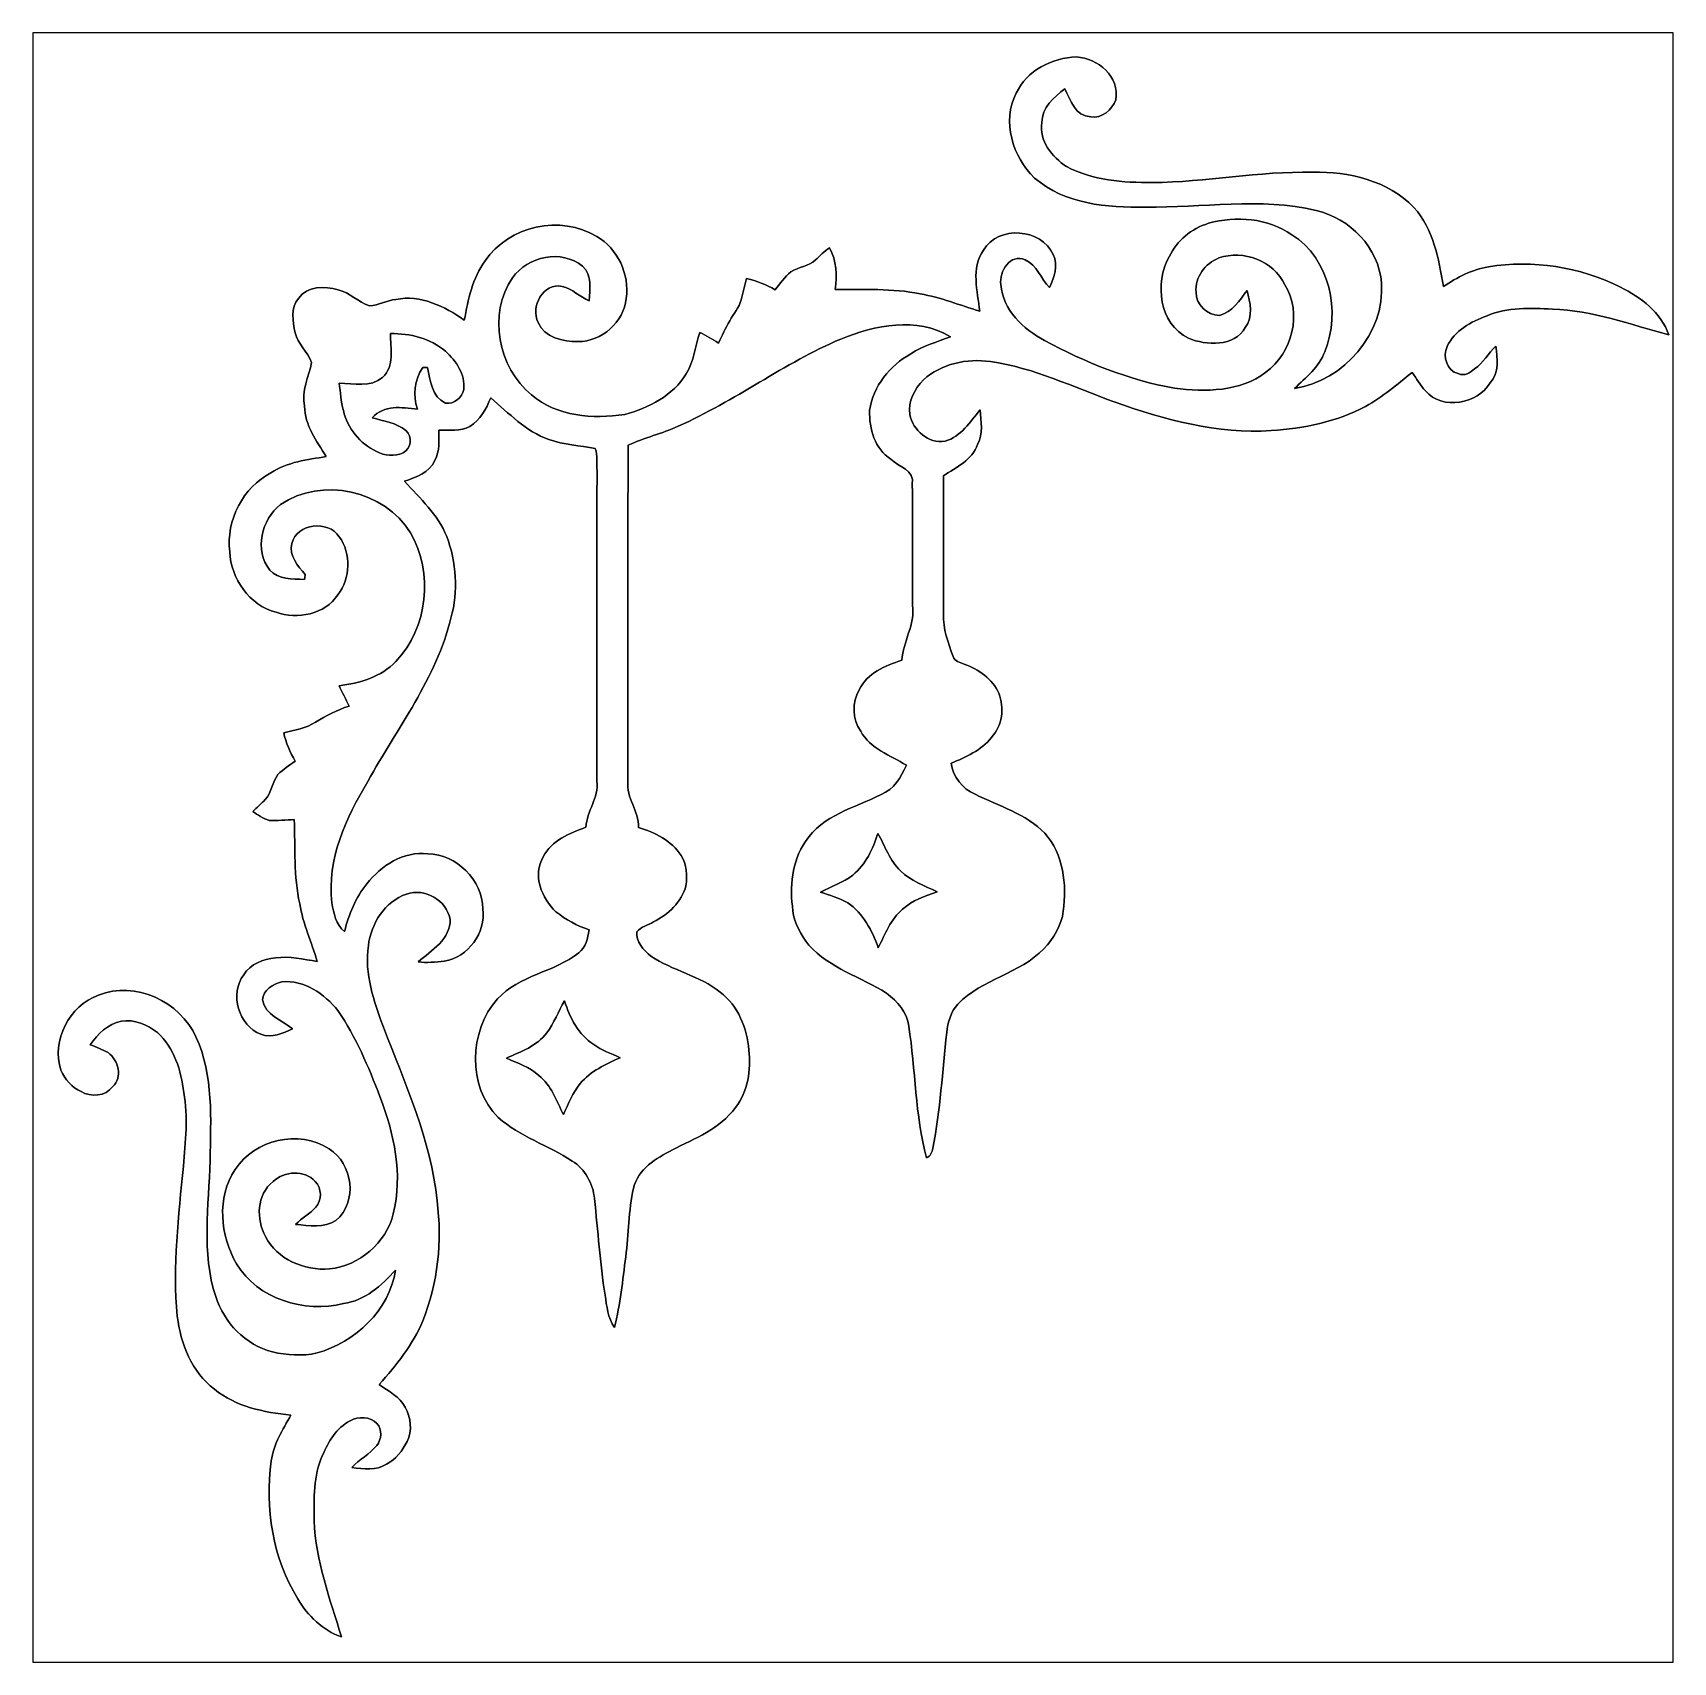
# Model space of a CAD drawing. Header units: centimetres. Extents: x -16.8 to 16.8, y -16.7 to 16.7.
import ezdxf

# ---------------------------------------------------------------- set-up
doc = ezdxf.new("R2010")
doc.units = ezdxf.units.CM
doc.header["$MEASUREMENT"] = 0
doc.layers.add('Layer 1', color=7, linetype='Continuous')

msp = doc.modelspace()

# ---------------------------------------------------------------- linework, layer by layer
at = {"layer": 'Layer 1', "color": 7}
for points, knots in [([(-16.77458, 16.66875), (-16.77458, 16.66875), (16.77458, 16.66875), (16.77458, 16.66875), (16.77458, 16.66875), (16.77458, 16.66875), (16.77458, -16.66875), (16.77458, -16.66875), (16.77458, -16.66875), (16.77458, -16.66875), (-16.77458, -16.66875), (-16.77458, -16.66875), (-16.77458, -16.66875), (-16.77458, -16.66875), (-16.77458, 16.66875), (-16.77458, 16.66875), (-16.77458, 16.66875), (-16.77458, 16.66875), (-16.77458, 16.66875), (-16.77458, 16.66875)], [0, 0, 0, 0, 0.16666667, 0.16666667, 0.16666667, 0.16666667, 0.33333333, 0.33333333, 0.33333333, 0.33333333, 0.5, 0.5, 0.5, 0.5, 0.66666667, 0.66666667, 0.66666667, 0.66666667, 1, 1, 1, 1]), ([(3.33798, 15.43226), (3.03812, 14.85971), (3.26849, 14.12769), (3.71334, 13.69695), (3.71334, 13.69695), (4.33211, 13.16496), (5.19747, 13.08594), (5.97958, 13.10217), (5.97958, 13.10217), (7.14057, 13.08312), (8.32661, 13.31136), (9.47138, 13.03161), (9.47138, 13.03161), (10.16212, 12.87815), (10.75443, 12.26926), (10.80911, 11.55241), (10.80911, 11.55241), (10.88178, 10.51842), (10.04041, 9.5504), (9.03217, 9.39271), (9.03217, 9.39271), (9.25971, 9.6206), (9.53841, 9.82627), (9.64777, 10.14236), (9.64777, 10.14236), (9.98291, 10.96257), (9.7536, 12.05018), (8.97537, 12.53702), (8.97537, 12.53702), (8.4836, 12.88203), (7.83837, 12.92437), (7.27075, 12.77161), (7.27075, 12.77161), (6.92467, 12.66331), (6.6234, 12.41707), (6.46606, 12.08758), (6.46606, 12.08758), (6.1655, 11.54465), (6.25792, 10.71421), (6.85941, 10.42106), (6.85941, 10.42106), (7.22665, 10.26548), (7.7918, 10.24184), (8.02393, 10.63696), (8.02393, 10.63696), (8.1855, 10.86097), (8.12765, 11.14954), (8.05886, 11.39684), (8.05886, 11.39684), (7.90716, 11.19399), (7.75582, 10.95234), (7.49229, 10.88708), (7.49229, 10.88708), (7.24429, 10.8906), (7.01322, 11.1058), (7.01604, 11.36086), (7.01604, 11.36086), (6.98782, 11.66566), (7.20443, 11.95387), (7.48277, 12.06112), (7.48277, 12.06112), (7.98124, 12.2361), (8.6039, 12.00115), (8.83073, 11.51537), (8.83073, 11.51537), (9.19868, 10.94176), (8.98207, 10.11379), (8.44444, 9.72291), (8.44444, 9.72291), (7.91386, 9.32004), (7.20866, 9.32004), (6.57719, 9.39659), (6.57719, 9.39659), (5.64056, 9.56239), (4.75015, 9.92576), (3.91442, 10.37308), (3.91442, 10.37308), (3.48121, 10.60662), (3.06317, 10.99996), (3.02189, 11.51819), (3.02189, 11.51819), (2.98521, 11.78207), (3.21804, 12.16378), (3.52107, 12.02231), (3.52107, 12.02231), (3.76802, 11.9193), (3.83928, 11.63391), (4.01673, 11.45575), (4.01673, 11.45575), (4.11692, 11.6646), (4.197, 11.90731), (4.0954, 12.13414), (4.0954, 12.13414), (3.84845, 12.66472), (2.97356, 12.74057), (2.66947, 12.22093), (2.66947, 12.22093), (2.41335, 11.85227), (2.54071, 11.38555), (2.59327, 10.97245), (2.59327, 10.97245), (2.18828, 11.09345), (1.79423, 11.2582), (1.37513, 11.32734), (1.37513, 11.32734), (0.80398, 11.44729), (0.21625, 11.40742), (-0.36301, 11.41413), (-0.36301, 11.41413), (-0.32985, 11.70376), (-0.32949, 12.00997), (-0.48154, 12.26926), (-0.48154, 12.26926), (-0.58702, 12.19835), (-0.67592, 12.10733), (-0.7687, 12.02126), (-0.7687, 12.02126), (-0.9084, 11.89073), (-1.11337, 11.88085), (-1.26965, 11.77854), (-1.26965, 11.77854), (-1.39806, 11.67518), (-1.49013, 11.53583), (-1.59456, 11.41024), (-1.59456, 11.41024), (-1.77659, 11.51326), (-1.96991, 11.59545), (-2.17488, 11.63849), (-2.17488, 11.63849), (-2.21933, 11.49597), (-2.24543, 11.34886), (-2.286, 11.20563), (-2.286, 11.20563), (-2.33045, 11.04618), (-2.44193, 10.91882), (-2.5206, 10.77666), (-2.5206, 10.77666), (-2.61232, 10.63237), (-2.66771, 10.46903), (-2.75202, 10.32087), (-2.75202, 10.32087), (-2.8769, 10.39742), (-3.00249, 10.47186), (-3.13231, 10.53994), (-3.13231, 10.53994), (-3.22686, 10.25701), (-3.25332, 9.94727), (-3.4096, 9.68834), (-3.4096, 9.68834), (-3.68406, 9.24631), (-4.17795, 8.99089), (-4.6676, 8.86213), (-4.6676, 8.86213), (-5.31989, 8.75771), (-6.05543, 8.81768), (-6.57789, 9.26289), (-6.57789, 9.26289), (-7.25558, 9.81922), (-7.47571, 10.91882), (-6.96313, 11.65542), (-6.96313, 11.65542), (-6.65127, 12.09428), (-5.96159, 12.24527), (-5.5312, 11.89496), (-5.5312, 11.89496), (-5.32906, 11.70446), (-5.38374, 11.42929), (-5.39644, 11.18411), (-5.39644, 11.18411), (-5.58976, 11.26384), (-5.74111, 11.43212), (-5.94572, 11.48115), (-5.94572, 11.48115), (-6.33836, 11.55665), (-6.60682, 11.06664), (-6.43925, 10.74032), (-6.43925, 10.74032), (-6.31119, 10.43164), (-5.92526, 10.35121), (-5.62681, 10.35156), (-5.62681, 10.35156), (-5.13786, 10.34803), (-4.68736, 10.7502), (-4.63797, 11.23491), (-4.63797, 11.23491), (-4.56777, 11.72527), (-4.81013, 12.25338), (-5.24122, 12.50174), (-5.24122, 12.50174), (-5.97429, 12.954), (-7.04427, 12.72081), (-7.52122, 12.00221), (-7.52122, 12.00221), (-7.78545, 11.65049), (-7.87012, 11.21022), (-7.95055, 10.78794), (-7.95055, 10.78794), (-8.35096, 11.07581), (-8.84555, 11.31358), (-9.35073, 11.2141), (-9.35073, 11.2141), (-9.53558, 11.1887), (-9.70598, 11.09804), (-9.89118, 11.07934), (-9.89118, 11.07934), (-10.11873, 11.15871), (-10.29159, 11.35415), (-10.53112, 11.40919), (-10.53112, 11.40919), (-10.79747, 11.48362), (-11.16965, 11.49879), (-11.33828, 11.23315), (-11.33828, 11.23315), (-11.50832, 11.03877), (-11.45328, 10.76396), (-11.4106, 10.53324), (-11.4106, 10.53324), (-11.35909, 10.2997), (-11.15519, 10.14307), (-11.07264, 9.92576), (-11.07264, 9.92576), (-11.12767, 9.62907), (-11.28395, 9.34438), (-11.21833, 9.02935), (-11.21833, 9.02935), (-11.21198, 8.63635), (-10.97104, 8.31391), (-10.77172, 7.99641), (-10.77172, 7.99641), (-11.16083, 7.93997), (-11.56547, 7.88635), (-11.90343, 7.66798), (-11.90343, 7.66798), (-12.47704, 7.36706), (-12.82347, 6.6929), (-12.74763, 6.05084), (-12.74763, 6.05084), (-12.71976, 5.50122), (-12.34793, 4.95265), (-11.80006, 4.8133), (-11.80006, 4.8133), (-11.36156, 4.65702), (-10.80347, 4.7692), (-10.53394, 5.17031), (-10.53394, 5.17031), (-10.28171, 5.50827), (-10.25701, 6.01274), (-10.50572, 6.35847), (-10.50572, 6.35847), (-10.74138, 6.70666), (-11.36474, 6.63469), (-11.47939, 6.22124), (-11.47939, 6.22124), (-11.53301, 5.96547), (-11.35662, 5.76192), (-11.2014, 5.588), (-11.2014, 5.588), (-11.20563, 5.56225), (-11.2141, 5.51145), (-11.21833, 5.48605), (-11.21833, 5.48605), (-11.4614, 5.49169), (-11.75173, 5.47582), (-11.92848, 5.67549), (-11.92848, 5.67549), (-12.24986, 6.08048), (-12.09851, 6.71336), (-11.70658, 7.01534), (-11.70658, 7.01534), (-10.87614, 7.59742), (-9.57157, 7.30709), (-9.05122, 6.43714), (-9.05122, 6.43714), (-8.57109, 5.62575), (-8.69633, 4.49298), (-9.3472, 3.80859), (-9.3472, 3.80859), (-9.65271, 3.49321), (-10.08521, 3.35456), (-10.51207, 3.31047), (-10.51207, 3.31047), (-10.44681, 3.16971), (-10.37026, 3.03459), (-10.3064, 2.89313), (-10.3064, 2.89313), (-10.54841, 2.8134), (-10.77524, 2.69593), (-10.99326, 2.56469), (-10.99326, 2.56469), (-11.18658, 2.43311), (-11.42153, 2.407), (-11.64167, 2.34809), (-11.64167, 2.34809), (-11.60039, 2.14136), (-11.50902, 1.95086), (-11.40883, 1.76671), (-11.40883, 1.76671), (-11.53089, 1.68275), (-11.65437, 1.59914), (-11.7602, 1.49472), (-11.7602, 1.49472), (-11.87274, 1.33773), (-11.88791, 1.12536), (-12.02196, 0.98143), (-12.02196, 0.98143), (-12.1031, 0.89535), (-12.19271, 0.8188), (-12.27702, 0.73589), (-12.27702, 0.73589), (-12.16978, 0.66816), (-12.06359, 0.5909), (-11.94082, 0.55421), (-11.94082, 0.55421), (-11.76937, 0.54892), (-11.59757, 0.56303), (-11.42612, 0.56974), (-11.42612, 0.56974), (-11.40707, -0.00459), (-11.43847, -0.58667), (-11.31605, -1.15217), (-11.31605, -1.15217), (-11.25149, -1.56175), (-11.07052, -1.93887), (-10.95798, -2.33539), (-10.95798, -2.33539), (-11.2395, -2.28318), (-11.52525, -2.21439), (-11.81276, -2.26025), (-11.81276, -2.26025), (-12.05936, -2.28353), (-12.32394, -2.38231), (-12.46011, -2.60209), (-12.46011, -2.60209), (-12.7575, -2.99367), (-12.56453, -3.64737), (-12.10769, -3.82023), (-12.10769, -3.82023), (-11.89179, -3.91301), (-11.66283, -3.79166), (-11.46034, -3.71122), (-11.46034, -3.71122), (-11.68365, -3.53095), (-12.01349, -3.43606), (-12.07629, -3.11856), (-12.07629, -3.11856), (-12.06112, -2.91994), (-11.86251, -2.78906), (-11.68329, -2.74708), (-11.68329, -2.74708), (-11.22292, -2.70263), (-10.81017, -2.99614), (-10.53394, -3.33516), (-10.53394, -3.33516), (-10.166, -3.87632), (-9.91129, -4.48486), (-9.67528, -5.09235), (-9.67528, -5.09235), (-9.38354, -5.85223), (-9.20468, -6.68761), (-9.40153, -7.49582), (-9.40153, -7.49582), (-9.55252, -8.09449), (-10.0965, -8.55416), (-10.70681, -8.62154), (-10.70681, -8.62154), (-11.21728, -8.66281), (-11.77713, -8.42927), (-12.01843, -7.96008), (-12.01843, -7.96008), (-12.20788, -7.60695), (-12.19764, -7.09965), (-11.86145, -6.83648), (-11.86145, -6.83648), (-11.63108, -6.61388), (-11.22292, -6.58954), (-10.99749, -6.83401), (-10.99749, -6.83401), (-10.85921, -6.97054), (-10.8645, -7.21325), (-10.98374, -7.36036), (-10.98374, -7.36036), (-11.10686, -7.49406), (-11.27231, -7.58014), (-11.39931, -7.70996), (-11.39931, -7.70996), (-11.12661, -7.74629), (-10.81476, -7.78616), (-10.57381, -7.62882), (-10.57381, -7.62882), (-10.11978, -7.25241), (-10.23373, -6.46465), (-10.71563, -6.16514), (-10.71563, -6.16514), (-11.33158, -5.75769), (-12.23821, -5.97817), (-12.63791, -6.58742), (-12.63791, -6.58742), (-13.01785, -7.16068), (-12.94306, -7.94209), (-12.60757, -8.51676), (-12.60757, -8.51676), (-12.17048, -9.24666), (-11.22186, -9.52676), (-10.42176, -9.33274), (-10.42176, -9.33274), (-9.9822, -9.26994), (-9.64248, -8.96232), (-9.35673, -8.64588), (-9.35673, -8.64588), (-9.48302, -9.47279), (-10.17976, -10.12084), (-10.96222, -10.34168), (-10.96222, -10.34168), (-11.26208, -10.41153), (-11.57676, -10.38613), (-11.87485, -10.32193), (-11.87485, -10.32193), (-12.42236, -10.17764), (-12.86016, -9.7222), (-13.03338, -9.18951), (-13.03338, -9.18951), (-13.32689, -8.28781), (-13.17554, -7.33002), (-13.14803, -6.40362), (-13.14803, -6.40362), (-13.13709, -5.56013), (-13.07218, -4.66337), (-13.43731, -3.87597), (-13.43731, -3.87597), (-13.76045, -3.15172), (-14.68049, -2.72203), (-15.43262, -3.02048), (-15.43262, -3.02048), (-16.02775, -3.23921), (-16.39958, -3.94476), (-16.19885, -4.55683), (-16.19885, -4.55683), (-16.11701, -4.74239), (-15.97731, -4.91137), (-15.78822, -4.99463), (-15.78822, -4.99463), (-15.58502, -5.10963), (-15.28868, -5.09199), (-15.14193, -4.89585), (-15.14193, -4.89585), (-14.9292, -4.70182), (-15.02622, -4.3501), (-15.234, -4.19523), (-15.234, -4.19523), (-15.35077, -4.13138), (-15.4753, -4.08481), (-15.59878, -4.03578), (-15.59878, -4.03578), (-15.45096, -3.81071), (-15.23436, -3.61174), (-14.96378, -3.556), (-14.96378, -3.556), (-14.69672, -3.50802), (-14.43284, -3.62338), (-14.22682, -3.78566), (-14.22682, -3.78566), (-13.8878, -4.10139), (-13.73576, -4.56248), (-13.68778, -5.01191), (-13.68778, -5.01191), (-13.59641, -5.51109), (-13.65109, -6.01909), (-13.69519, -6.52004), (-13.69519, -6.52004), (-13.79044, -7.54062), (-13.92026, -8.56544), (-13.81901, -9.59132), (-13.81901, -9.59132), (-13.75198, -10.15506), (-13.5255, -10.73221), (-13.05948, -11.08357), (-13.05948, -11.08357), (-12.62063, -11.44411), (-12.04666, -11.55524), (-11.49703, -11.61309), (-11.49703, -11.61309), (-11.66036, -11.91119), (-11.85545, -12.20541), (-11.89673, -12.55183), (-11.89673, -12.55183), (-12.03113, -13.51315), (-11.86921, -14.54256), (-11.35345, -15.37511), (-11.35345, -15.37511), (-11.15166, -15.71942), (-10.84439, -16.01505), (-10.46409, -16.15087), (-10.46409, -16.15087), (-10.69411, -15.37123), (-10.99467, -14.59794), (-11.01866, -13.77491), (-11.01866, -13.77491), (-11.02501, -13.32759), (-11.03948, -12.85205), (-10.84756, -12.43577), (-10.84756, -12.43577), (-10.72938, -12.15566), (-10.5664, -11.87027), (-10.28347, -11.72986), (-10.28347, -11.72986), (-10.11626, -11.63108), (-9.87566, -11.64026), (-9.73596, -11.78207), (-9.73596, -11.78207), (-9.62096, -11.90449), (-9.6393, -12.11016), (-9.74161, -12.23504), (-9.74161, -12.23504), (-9.88166, -12.41637), (-10.09862, -12.51444), (-10.24784, -12.68695), (-10.24784, -12.68695), (-10.01183, -12.71482), (-9.75007, -12.75151), (-9.53911, -12.61745), (-9.53911, -12.61745), (-9.34755, -12.5222), (-9.21456, -12.33876), (-9.11966, -12.15284), (-9.11966, -12.15284), (-9.00395, -11.93341), (-9.04663, -11.66142), (-9.1567, -11.44834), (-9.1567, -11.44834), (-9.27029, -11.2335), (-9.49995, -11.12767), (-9.68798, -10.98903), (-9.68798, -10.98903), (-9.33873, -10.59533), (-9.00536, -10.17552), (-8.80004, -9.68693), (-8.80004, -9.68693), (-8.48713, -8.91258), (-8.4007, -8.05603), (-8.50512, -7.23018), (-8.50512, -7.23018), (-8.63529, -5.98382), (-9.15882, -4.83306), (-9.60402, -3.6763), (-9.60402, -3.6763), (-9.79876, -3.14466), (-9.99631, -2.58304), (-9.91235, -2.00766), (-9.91235, -2.00766), (-9.85626, -1.55716), (-9.57721, -1.1049), (-9.13306, -0.95285), (-9.13306, -0.95285), (-8.75983, -0.82127), (-8.31533, -1.08021), (-8.23807, -1.46438), (-8.23807, -1.46438), (-8.22678, -1.87572), (-8.62118, -2.10855), (-8.89459, -2.33751), (-8.89459, -2.33751), (-8.71679, -2.36643), (-8.53616, -2.3435), (-8.35836, -2.32692), (-8.35836, -2.32692), (-7.87047, -2.24684), (-7.50111, -1.74272), (-7.56991, -1.25271), (-7.56991, -1.25271), (-7.57908, -0.66499), (-8.10895, -0.13688), (-8.69703, -0.12806), (-8.69703, -0.12806), (-9.19304, -0.07056), (-9.65094, -0.37077), (-9.94339, -0.74648), (-9.94339, -0.74648), (-10.17411, -1.02517), (-10.31205, -1.36737), (-10.39742, -1.71591), (-10.39742, -1.71591), (-10.57839, -1.58327), (-10.62073, -1.3402), (-10.65636, -1.13277), (-10.65636, -1.13277), (-10.76607, -0.23954), (-10.36814, 0.60537), (-9.92399, 1.35114), (-9.92399, 1.35114), (-9.31651, 2.44193), (-8.52558, 3.46216), (-8.22219, 4.69547), (-8.22219, 4.69547), (-8.06944, 5.24192), (-8.11177, 5.836), (-8.30933, 6.36517), (-8.30933, 6.36517), (-8.48995, 6.81602), (-8.85437, 7.14058), (-9.17081, 7.49265), (-9.17081, 7.49265), (-8.9348, 7.57837), (-8.66211, 7.66762), (-8.55274, 7.91774), (-8.55274, 7.91774), (-8.44374, 8.10824), (-8.47478, 8.33226), (-8.46773, 8.5411), (-8.46773, 8.5411), (-8.25747, 8.54745), (-8.02852, 8.50477), (-7.83766, 8.61448), (-7.83766, 8.61448), (-7.61965, 8.73901), (-7.50182, 8.97572), (-7.40974, 9.19939), (-7.40974, 9.19939), (-7.03827, 8.88682), (-6.69078, 8.51076), (-6.22018, 8.34884), (-6.22018, 8.34884), (-5.91538, 8.2363), (-5.58765, 8.22995), (-5.27332, 8.16257), (-5.27332, 8.16257), (-5.20912, 8.02146), (-5.25321, 7.85777), (-5.23452, 7.70855), (-5.23452, 7.70855), (-5.24545, 5.59153), (-5.23311, 3.47416), (-5.23981, 1.35678), (-5.23981, 1.35678), (-5.18901, 1.01141), (-5.45183, 0.74859), (-5.46135, 0.41275), (-5.46135, 0.41275), (-5.79826, 0.29281), (-6.16303, 0.14781), (-6.33377, -0.19297), (-6.33377, -0.19297), (-6.55955, -0.5655), (-6.36976, -1.03928), (-6.07589, -1.31304), (-6.07589, -1.31304), (-5.87481, -1.47849), (-5.64056, -1.59844), (-5.39679, -1.68734), (-5.39679, -1.68734), (-5.42537, -1.85455), (-5.46276, -2.0447), (-5.60846, -2.153), (-5.60846, -2.153), (-6.11399, -2.55411), (-6.82343, -2.61232), (-7.27146, -3.09951), (-7.27146, -3.09951), (-7.85848, -3.7532), (-7.89023, -4.89232), (-7.25523, -5.52626), (-7.25523, -5.52626), (-6.81002, -5.91608), (-6.23253, -6.09424), (-5.74322, -6.41526), (-5.74322, -6.41526), (-5.47688, -6.57719), (-5.31848, -6.87846), (-5.28602, -7.18361), (-5.28602, -7.18361), (-5.21794, -7.84154), (-5.17243, -8.5023), (-5.07153, -9.15635), (-5.07153, -9.15635), (-5.03449, -9.38248), (-5.0165, -9.62589), (-4.87998, -9.81922), (-4.87998, -9.81922), (-4.75862, -9.34544), (-4.71064, -8.85684), (-4.64749, -8.37318), (-4.64749, -8.37318), (-4.58576, -7.90646), (-4.59317, -7.43056), (-4.49121, -6.96948), (-4.49121, -6.96948), (-4.39632, -6.57966), (-4.02555, -6.35706), (-3.69323, -6.18666), (-3.69323, -6.18666), (-3.23356, -5.95066), (-2.71604, -5.75522), (-2.40489, -5.32059), (-2.40489, -5.32059), (-2.14383, -4.99428), (-2.08492, -4.54942), (-2.12901, -4.14479), (-2.12901, -4.14479), (-2.16817, -3.69817), (-2.34491, -3.23638), (-2.71533, -2.96263), (-2.71533, -2.96263), (-3.13549, -2.61973), (-3.68723, -2.52236), (-4.1335, -2.22497), (-4.1335, -2.22497), (-4.28025, -2.10397), (-4.44535, -1.92687), (-4.42066, -1.72226), (-4.42066, -1.72226), (-4.32929, -1.62348), (-4.19382, -1.58785), (-4.07988, -1.52294), (-4.07988, -1.52294), (-3.77578, -1.37442), (-3.50767, -1.11513), (-3.41595, -0.78246), (-3.41595, -0.78246), (-3.39055, -0.57538), (-3.39372, -0.34466), (-3.51543, -0.16616), (-3.51543, -0.16616), (-3.71193, 0.13935), (-4.05024, 0.31362), (-4.39032, 0.40958), (-4.39032, 0.40958), (-4.36421, 0.75177), (-4.65314, 1.01036), (-4.60199, 1.35678), (-4.60199, 1.35678), (-4.60058, 3.64843), (-4.61469, 5.94078), (-4.59528, 8.23207), (-4.59528, 8.23207), (-4.26649, 8.38623), (-3.90666, 8.46878), (-3.57434, 8.61907), (-3.57434, 8.61907), (-2.42182, 9.13024), (-1.41005, 9.91129), (-0.248, 10.40342), (-0.248, 10.40342), (0.45191, 10.69093), (1.30246, 10.86344), (1.99072, 10.45104), (1.99072, 10.45104), (1.71979, 10.34027), (1.43157, 10.26583), (1.18533, 10.10214), (1.18533, 10.10214), (0.75071, 9.86614), (0.41275, 9.43645), (0.33867, 8.94186), (0.33867, 8.94186), (0.32844, 8.57038), (0.4445, 8.15375), (0.77541, 7.94209), (0.77541, 7.94209), (0.93274, 7.79216), (1.27388, 7.71772), (1.2125, 7.42668), (1.2125, 7.42668), (1.22837, 6.60329), (1.21391, 5.77956), (1.21955, 4.95582), (1.21955, 4.95582), (1.27423, 4.55612), (1.02094, 4.21922), (0.99871, 3.83046), (0.99871, 3.83046), (0.65687, 3.72392), (0.29351, 3.56941), (0.12735, 3.22651), (0.12735, 3.22651), (-0.02752, 2.96933), (-0.01199, 2.62678), (0.15804, 2.38054), (0.15804, 2.38054), (0.34996, 2.01754), (0.76517, 1.89159), (1.09079, 1.68169), (1.09079, 1.68169), (0.98284, 1.43722), (0.83785, 1.18639), (0.57432, 1.08444), (0.57432, 1.08444), (0.03775, 0.80398), (-0.63006, 0.67169), (-0.97049, 0.12277), (-0.97049, 0.12277), (-1.25307, -0.28822), (-1.29787, -0.81209), (-1.22873, -1.29399), (-1.22873, -1.29399), (-1.20509, -1.55822), (-1.06045, -1.7907), (-0.90311, -1.99637), (-0.90311, -1.99637), (-0.47131, -2.47015), (0.16087, -2.64795), (0.68792, -2.98203), (0.68792, -2.98203), (0.90523, -3.14748), (1.11372, -3.36973), (1.14088, -3.65513), (1.14088, -3.65513), (1.28129, -4.55048), (1.26647, -5.47476), (1.50636, -6.35247), (1.50636, -6.35247), (1.58186, -6.31155), (1.6189, -6.23358), (1.63266, -6.15209), (1.63266, -6.15209), (1.78506, -5.37175), (1.82951, -4.57588), (1.91735, -3.78672), (1.91735, -3.78672), (1.94098, -3.57822), (1.99637, -3.35915), (2.14559, -3.20322), (2.14559, -3.20322), (2.63878, -2.6857), (3.4096, -2.58551), (3.9056, -2.07151), (3.9056, -2.07151), (4.10281, -1.85808), (4.26755, -1.59667), (4.30001, -1.3021), (4.30001, -1.3021), (4.37586, -0.75283), (4.30354, -0.13935), (3.92359, 0.29034), (3.92359, 0.29034), (3.5373, 0.69603), (2.98168, 0.84384), (2.4959, 1.08903), (2.4959, 1.08903), (2.23696, 1.20262), (2.04858, 1.44392), (2.00625, 1.72332), (2.00625, 1.72332), (2.30681, 1.85103), (2.6222, 1.98649), (2.83069, 2.24861), (2.83069, 2.24861), (3.04871, 2.48955), (3.10409, 2.85715), (2.98097, 3.15524), (2.98097, 3.15524), (2.85327, 3.45087), (2.56822, 3.64772), (2.27048, 3.74968), (2.27048, 3.74968), (2.18969, 3.78883), (2.07469, 3.80683), (2.04541, 3.9049), (2.04541, 3.9049), (1.9558, 4.19029), (1.83056, 4.47181), (1.85385, 4.77908), (1.85385, 4.77908), (1.84256, 5.72029), (1.85667, 6.66186), (1.85279, 7.60271), (1.85279, 7.60271), (2.11067, 7.7851), (2.44228, 7.92339), (2.5467, 8.24689), (2.5467, 8.24689), (2.667, 8.46702), (2.61655, 8.71714), (2.60244, 8.9535), (2.60244, 8.9535), (2.38795, 8.71467), (2.21333, 8.40458), (1.88172, 8.31321), (1.88172, 8.31321), (1.54481, 8.25606), (1.22379, 8.53793), (1.16381, 8.8586), (1.16381, 8.8586), (1.11725, 9.12671), (1.26365, 9.3786), (1.43898, 9.56804), (1.43898, 9.56804), (1.80728, 9.89612), (2.32833, 10.01219), (2.80952, 9.94128), (2.80952, 9.94128), (3.69746, 9.82027), (4.50779, 9.41387), (5.34423, 9.11754), (5.34423, 9.11754), (6.37152, 8.75206), (7.45314, 8.45432), (8.55416, 8.52946), (8.55416, 8.52946), (9.21985, 8.57179), (9.89048, 8.71114), (10.4842, 9.02441), (10.4842, 9.02441), (10.8271, 9.21949), (11.13226, 9.47244), (11.4367, 9.7215), (11.4367, 9.7215), (11.52419, 9.59344), (11.60216, 9.45797), (11.70587, 9.3412), (11.70587, 9.3412), (12.06041, 8.94045), (12.76597, 9.07274), (13.03337, 9.50842), (13.03337, 9.50842), (13.22881, 9.71197), (13.16708, 10.00901), (13.1505, 10.25984), (13.1505, 10.25984), (12.99492, 10.11343), (12.89085, 9.91799), (12.71305, 9.79452), (12.71305, 9.79452), (12.62309, 9.71973), (12.50738, 9.6326), (12.37932, 9.69751), (12.37932, 9.69751), (12.14402, 9.73949), (12.05759, 10.05276), (12.15143, 10.24961), (12.15143, 10.24961), (12.30559, 10.57698), (12.64073, 10.76043), (12.9667, 10.87826), (12.9667, 10.87826), (13.38686, 11.05994), (13.85782, 11.03066), (14.30443, 11.01725), (14.30443, 11.01725), (15.12535, 10.98938), (15.90216, 10.69904), (16.68674, 10.48844), (16.68674, 10.48844), (16.52164, 10.94352), (16.11771, 11.25855), (15.69649, 11.46669), (15.69649, 11.46669), (14.86852, 11.87697), (13.90615, 12.03325), (12.99386, 11.87909), (12.99386, 11.87909), (12.65555, 11.8297), (12.35816, 11.66319), (12.07735, 11.47904), (12.07735, 11.47904), (11.97716, 12.04595), (11.87168, 12.65237), (11.47198, 13.09511), (11.47198, 13.09511), (10.94105, 13.64509), (10.14236, 13.83206), (9.40153, 13.81513), (9.40153, 13.81513), (8.30262, 13.83877), (7.21819, 13.61581), (6.12069, 13.60241), (6.12069, 13.60241), (5.52768, 13.60523), (4.90326, 13.64686), (4.36986, 13.9319), (4.36986, 13.9319), (4.07423, 14.12381), (3.79624, 14.4593), (3.86397, 14.83395), (3.86397, 14.83395), (3.86009, 15.13875), (4.11515, 15.35077), (4.33246, 15.5254), (4.33246, 15.5254), (4.44606, 15.28974), (4.54801, 14.95848), (4.86163, 14.94861), (4.86163, 14.94861), (5.09094, 14.91368), (5.30013, 15.09113), (5.37563, 15.2968), (5.37563, 15.2968), (5.46065, 15.76776), (5.00733, 16.15158), (4.57059, 16.1738), (4.57059, 16.1738), (4.07353, 16.15863), (3.55177, 15.89758), (3.33798, 15.43226)], [0, 0, 0, 0, 0.00401606, 0.00401606, 0.00401606, 0.00401606, 0.00803213, 0.00803213, 0.00803213, 0.00803213, 0.01204819, 0.01204819, 0.01204819, 0.01204819, 0.01606426, 0.01606426, 0.01606426, 0.01606426, 0.02008032, 0.02008032, 0.02008032, 0.02008032, 0.02409639, 0.02409639, 0.02409639, 0.02409639, 0.02811245, 0.02811245, 0.02811245, 0.02811245, 0.03212851, 0.03212851, 0.03212851, 0.03212851, 0.03614458, 0.03614458, 0.03614458, 0.03614458, 0.04016064, 0.04016064, 0.04016064, 0.04016064, 0.04417671, 0.04417671, 0.04417671, 0.04417671, 0.04819277, 0.04819277, 0.04819277, 0.04819277, 0.05220884, 0.05220884, 0.05220884, 0.05220884, 0.0562249, 0.0562249, 0.0562249, 0.0562249, 0.06024096, 0.06024096, 0.06024096, 0.06024096, 0.06425703, 0.06425703, 0.06425703, 0.06425703, 0.06827309, 0.06827309, 0.06827309, 0.06827309, 0.07228916, 0.07228916, 0.07228916, 0.07228916, 0.07630522, 0.07630522, 0.07630522, 0.07630522, 0.08032129, 0.08032129, 0.08032129, 0.08032129, 0.08433735, 0.08433735, 0.08433735, 0.08433735, 0.08835341, 0.08835341, 0.08835341, 0.08835341, 0.09236948, 0.09236948, 0.09236948, 0.09236948, 0.09638554, 0.09638554, 0.09638554, 0.09638554, 0.10040161, 0.10040161, 0.10040161, 0.10040161, 0.10441767, 0.10441767, 0.10441767, 0.10441767, 0.10843373, 0.10843373, 0.10843373, 0.10843373, 0.1124498, 0.1124498, 0.1124498, 0.1124498, 0.11646586, 0.11646586, 0.11646586, 0.11646586, 0.12048193, 0.12048193, 0.12048193, 0.12048193, 0.12449799, 0.12449799, 0.12449799, 0.12449799, 0.12851406, 0.12851406, 0.12851406, 0.12851406, 0.13253012, 0.13253012, 0.13253012, 0.13253012, 0.13654618, 0.13654618, 0.13654618, 0.13654618, 0.14056225, 0.14056225, 0.14056225, 0.14056225, 0.14457831, 0.14457831, 0.14457831, 0.14457831, 0.14859438, 0.14859438, 0.14859438, 0.14859438, 0.15261044, 0.15261044, 0.15261044, 0.15261044, 0.15662651, 0.15662651, 0.15662651, 0.15662651, 0.16064257, 0.16064257, 0.16064257, 0.16064257, 0.16465863, 0.16465863, 0.16465863, 0.16465863, 0.1686747, 0.1686747, 0.1686747, 0.1686747, 0.17269076, 0.17269076, 0.17269076, 0.17269076, 0.17670683, 0.17670683, 0.17670683, 0.17670683, 0.18072289, 0.18072289, 0.18072289, 0.18072289, 0.18473896, 0.18473896, 0.18473896, 0.18473896, 0.18875502, 0.18875502, 0.18875502, 0.18875502, 0.19277108, 0.19277108, 0.19277108, 0.19277108, 0.19678715, 0.19678715, 0.19678715, 0.19678715, 0.20080321, 0.20080321, 0.20080321, 0.20080321, 0.20481928, 0.20481928, 0.20481928, 0.20481928, 0.20883534, 0.20883534, 0.20883534, 0.20883534, 0.21285141, 0.21285141, 0.21285141, 0.21285141, 0.21686747, 0.21686747, 0.21686747, 0.21686747, 0.22088353, 0.22088353, 0.22088353, 0.22088353, 0.2248996, 0.2248996, 0.2248996, 0.2248996, 0.22891566, 0.22891566, 0.22891566, 0.22891566, 0.23293173, 0.23293173, 0.23293173, 0.23293173, 0.23694779, 0.23694779, 0.23694779, 0.23694779, 0.24096386, 0.24096386, 0.24096386, 0.24096386, 0.24497992, 0.24497992, 0.24497992, 0.24497992, 0.24899598, 0.24899598, 0.24899598, 0.24899598, 0.25301205, 0.25301205, 0.25301205, 0.25301205, 0.25702811, 0.25702811, 0.25702811, 0.25702811, 0.26104418, 0.26104418, 0.26104418, 0.26104418, 0.26506024, 0.26506024, 0.26506024, 0.26506024, 0.26907631, 0.26907631, 0.26907631, 0.26907631, 0.27309237, 0.27309237, 0.27309237, 0.27309237, 0.27710843, 0.27710843, 0.27710843, 0.27710843, 0.2811245, 0.2811245, 0.2811245, 0.2811245, 0.28514056, 0.28514056, 0.28514056, 0.28514056, 0.28915663, 0.28915663, 0.28915663, 0.28915663, 0.29317269, 0.29317269, 0.29317269, 0.29317269, 0.29718876, 0.29718876, 0.29718876, 0.29718876, 0.30120482, 0.30120482, 0.30120482, 0.30120482, 0.30522088, 0.30522088, 0.30522088, 0.30522088, 0.30923695, 0.30923695, 0.30923695, 0.30923695, 0.31325301, 0.31325301, 0.31325301, 0.31325301, 0.31726908, 0.31726908, 0.31726908, 0.31726908, 0.32128514, 0.32128514, 0.32128514, 0.32128514, 0.3253012, 0.3253012, 0.3253012, 0.3253012, 0.32931727, 0.32931727, 0.32931727, 0.32931727, 0.33333333, 0.33333333, 0.33333333, 0.33333333, 0.3373494, 0.3373494, 0.3373494, 0.3373494, 0.34136546, 0.34136546, 0.34136546, 0.34136546, 0.34538153, 0.34538153, 0.34538153, 0.34538153, 0.34939759, 0.34939759, 0.34939759, 0.34939759, 0.35341365, 0.35341365, 0.35341365, 0.35341365, 0.35742972, 0.35742972, 0.35742972, 0.35742972, 0.36144578, 0.36144578, 0.36144578, 0.36144578, 0.36546185, 0.36546185, 0.36546185, 0.36546185, 0.36947791, 0.36947791, 0.36947791, 0.36947791, 0.37349398, 0.37349398, 0.37349398, 0.37349398, 0.37751004, 0.37751004, 0.37751004, 0.37751004, 0.3815261, 0.3815261, 0.3815261, 0.3815261, 0.38554217, 0.38554217, 0.38554217, 0.38554217, 0.38955823, 0.38955823, 0.38955823, 0.38955823, 0.3935743, 0.3935743, 0.3935743, 0.3935743, 0.39759036, 0.39759036, 0.39759036, 0.39759036, 0.40160643, 0.40160643, 0.40160643, 0.40160643, 0.40562249, 0.40562249, 0.40562249, 0.40562249, 0.40963855, 0.40963855, 0.40963855, 0.40963855, 0.41365462, 0.41365462, 0.41365462, 0.41365462, 0.41767068, 0.41767068, 0.41767068, 0.41767068, 0.42168675, 0.42168675, 0.42168675, 0.42168675, 0.42570281, 0.42570281, 0.42570281, 0.42570281, 0.42971888, 0.42971888, 0.42971888, 0.42971888, 0.43373494, 0.43373494, 0.43373494, 0.43373494, 0.437751, 0.437751, 0.437751, 0.437751, 0.44176707, 0.44176707, 0.44176707, 0.44176707, 0.44578313, 0.44578313, 0.44578313, 0.44578313, 0.4497992, 0.4497992, 0.4497992, 0.4497992, 0.45381526, 0.45381526, 0.45381526, 0.45381526, 0.45783133, 0.45783133, 0.45783133, 0.45783133, 0.46184739, 0.46184739, 0.46184739, 0.46184739, 0.46586345, 0.46586345, 0.46586345, 0.46586345, 0.46987952, 0.46987952, 0.46987952, 0.46987952, 0.47389558, 0.47389558, 0.47389558, 0.47389558, 0.47791165, 0.47791165, 0.47791165, 0.47791165, 0.48192771, 0.48192771, 0.48192771, 0.48192771, 0.48594378, 0.48594378, 0.48594378, 0.48594378, 0.48995984, 0.48995984, 0.48995984, 0.48995984, 0.4939759, 0.4939759, 0.4939759, 0.4939759, 0.49799197, 0.49799197, 0.49799197, 0.49799197, 0.50200803, 0.50200803, 0.50200803, 0.50200803, 0.5060241, 0.5060241, 0.5060241, 0.5060241, 0.51004016, 0.51004016, 0.51004016, 0.51004016, 0.51405622, 0.51405622, 0.51405622, 0.51405622, 0.51807229, 0.51807229, 0.51807229, 0.51807229, 0.52208835, 0.52208835, 0.52208835, 0.52208835, 0.52610442, 0.52610442, 0.52610442, 0.52610442, 0.53012048, 0.53012048, 0.53012048, 0.53012048, 0.53413655, 0.53413655, 0.53413655, 0.53413655, 0.53815261, 0.53815261, 0.53815261, 0.53815261, 0.54216867, 0.54216867, 0.54216867, 0.54216867, 0.54618474, 0.54618474, 0.54618474, 0.54618474, 0.5502008, 0.5502008, 0.5502008, 0.5502008, 0.55421687, 0.55421687, 0.55421687, 0.55421687, 0.55823293, 0.55823293, 0.55823293, 0.55823293, 0.562249, 0.562249, 0.562249, 0.562249, 0.56626506, 0.56626506, 0.56626506, 0.56626506, 0.57028112, 0.57028112, 0.57028112, 0.57028112, 0.57429719, 0.57429719, 0.57429719, 0.57429719, 0.57831325, 0.57831325, 0.57831325, 0.57831325, 0.58232932, 0.58232932, 0.58232932, 0.58232932, 0.58634538, 0.58634538, 0.58634538, 0.58634538, 0.59036145, 0.59036145, 0.59036145, 0.59036145, 0.59437751, 0.59437751, 0.59437751, 0.59437751, 0.59839357, 0.59839357, 0.59839357, 0.59839357, 0.60240964, 0.60240964, 0.60240964, 0.60240964, 0.6064257, 0.6064257, 0.6064257, 0.6064257, 0.61044177, 0.61044177, 0.61044177, 0.61044177, 0.61445783, 0.61445783, 0.61445783, 0.61445783, 0.6184739, 0.6184739, 0.6184739, 0.6184739, 0.62248996, 0.62248996, 0.62248996, 0.62248996, 0.62650602, 0.62650602, 0.62650602, 0.62650602, 0.63052209, 0.63052209, 0.63052209, 0.63052209, 0.63453815, 0.63453815, 0.63453815, 0.63453815, 0.63855422, 0.63855422, 0.63855422, 0.63855422, 0.64257028, 0.64257028, 0.64257028, 0.64257028, 0.64658635, 0.64658635, 0.64658635, 0.64658635, 0.65060241, 0.65060241, 0.65060241, 0.65060241, 0.65461847, 0.65461847, 0.65461847, 0.65461847, 0.65863454, 0.65863454, 0.65863454, 0.65863454, 0.6626506, 0.6626506, 0.6626506, 0.6626506, 0.66666667, 0.66666667, 0.66666667, 0.66666667, 0.67068273, 0.67068273, 0.67068273, 0.67068273, 0.6746988, 0.6746988, 0.6746988, 0.6746988, 0.67871486, 0.67871486, 0.67871486, 0.67871486, 0.68273092, 0.68273092, 0.68273092, 0.68273092, 0.68674699, 0.68674699, 0.68674699, 0.68674699, 0.69076305, 0.69076305, 0.69076305, 0.69076305, 0.69477912, 0.69477912, 0.69477912, 0.69477912, 0.69879518, 0.69879518, 0.69879518, 0.69879518, 0.70281124, 0.70281124, 0.70281124, 0.70281124, 0.70682731, 0.70682731, 0.70682731, 0.70682731, 0.71084337, 0.71084337, 0.71084337, 0.71084337, 0.71485944, 0.71485944, 0.71485944, 0.71485944, 0.7188755, 0.7188755, 0.7188755, 0.7188755, 0.72289157, 0.72289157, 0.72289157, 0.72289157, 0.72690763, 0.72690763, 0.72690763, 0.72690763, 0.73092369, 0.73092369, 0.73092369, 0.73092369, 0.73493976, 0.73493976, 0.73493976, 0.73493976, 0.73895582, 0.73895582, 0.73895582, 0.73895582, 0.74297189, 0.74297189, 0.74297189, 0.74297189, 0.74698795, 0.74698795, 0.74698795, 0.74698795, 0.75100402, 0.75100402, 0.75100402, 0.75100402, 0.75502008, 0.75502008, 0.75502008, 0.75502008, 0.75903614, 0.75903614, 0.75903614, 0.75903614, 0.76305221, 0.76305221, 0.76305221, 0.76305221, 0.76706827, 0.76706827, 0.76706827, 0.76706827, 0.77108434, 0.77108434, 0.77108434, 0.77108434, 0.7751004, 0.7751004, 0.7751004, 0.7751004, 0.77911647, 0.77911647, 0.77911647, 0.77911647, 0.78313253, 0.78313253, 0.78313253, 0.78313253, 0.78714859, 0.78714859, 0.78714859, 0.78714859, 0.79116466, 0.79116466, 0.79116466, 0.79116466, 0.79518072, 0.79518072, 0.79518072, 0.79518072, 0.79919679, 0.79919679, 0.79919679, 0.79919679, 0.80321285, 0.80321285, 0.80321285, 0.80321285, 0.80722892, 0.80722892, 0.80722892, 0.80722892, 0.81124498, 0.81124498, 0.81124498, 0.81124498, 0.81526104, 0.81526104, 0.81526104, 0.81526104, 0.81927711, 0.81927711, 0.81927711, 0.81927711, 0.82329317, 0.82329317, 0.82329317, 0.82329317, 0.82730924, 0.82730924, 0.82730924, 0.82730924, 0.8313253, 0.8313253, 0.8313253, 0.8313253, 0.83534137, 0.83534137, 0.83534137, 0.83534137, 0.83935743, 0.83935743, 0.83935743, 0.83935743, 0.84337349, 0.84337349, 0.84337349, 0.84337349, 0.84738956, 0.84738956, 0.84738956, 0.84738956, 0.85140562, 0.85140562, 0.85140562, 0.85140562, 0.85542169, 0.85542169, 0.85542169, 0.85542169, 0.85943775, 0.85943775, 0.85943775, 0.85943775, 0.86345382, 0.86345382, 0.86345382, 0.86345382, 0.86746988, 0.86746988, 0.86746988, 0.86746988, 0.87148594, 0.87148594, 0.87148594, 0.87148594, 0.87550201, 0.87550201, 0.87550201, 0.87550201, 0.87951807, 0.87951807, 0.87951807, 0.87951807, 0.88353414, 0.88353414, 0.88353414, 0.88353414, 0.8875502, 0.8875502, 0.8875502, 0.8875502, 0.89156627, 0.89156627, 0.89156627, 0.89156627, 0.89558233, 0.89558233, 0.89558233, 0.89558233, 0.89959839, 0.89959839, 0.89959839, 0.89959839, 0.90361446, 0.90361446, 0.90361446, 0.90361446, 0.90763052, 0.90763052, 0.90763052, 0.90763052, 0.91164659, 0.91164659, 0.91164659, 0.91164659, 0.91566265, 0.91566265, 0.91566265, 0.91566265, 0.91967871, 0.91967871, 0.91967871, 0.91967871, 0.92369478, 0.92369478, 0.92369478, 0.92369478, 0.92771084, 0.92771084, 0.92771084, 0.92771084, 0.93172691, 0.93172691, 0.93172691, 0.93172691, 0.93574297, 0.93574297, 0.93574297, 0.93574297, 0.93975904, 0.93975904, 0.93975904, 0.93975904, 0.9437751, 0.9437751, 0.9437751, 0.9437751, 0.94779116, 0.94779116, 0.94779116, 0.94779116, 0.95180723, 0.95180723, 0.95180723, 0.95180723, 0.95582329, 0.95582329, 0.95582329, 0.95582329, 0.95983936, 0.95983936, 0.95983936, 0.95983936, 0.96385542, 0.96385542, 0.96385542, 0.96385542, 0.96787149, 0.96787149, 0.96787149, 0.96787149, 0.97188755, 0.97188755, 0.97188755, 0.97188755, 0.97590361, 0.97590361, 0.97590361, 0.97590361, 0.97991968, 0.97991968, 0.97991968, 0.97991968, 0.98393574, 0.98393574, 0.98393574, 0.98393574, 0.98795181, 0.98795181, 0.98795181, 0.98795181, 0.99196787, 0.99196787, 0.99196787, 0.99196787, 1, 1, 1, 1]), ([(-9.46115, 10.51454), (-9.05969, 10.52019), (-8.64306, 10.41929), (-8.33296, 10.15294), (-8.33296, 10.15294), (-8.11636, 9.95468), (-7.92727, 9.67916), (-7.96043, 9.37084), (-7.96043, 9.37084), (-7.99853, 9.21209), (-8.1594, 9.05369), (-8.33191, 9.09426), (-8.33191, 9.09426), (-8.6233, 9.21526), (-8.63918, 9.55675), (-8.70056, 9.82239), (-8.70056, 9.82239), (-8.72561, 9.82274), (-8.77605, 9.8231), (-8.8011, 9.82345), (-8.8011, 9.82345), (-8.97079, 9.56804), (-9.00395, 9.25477), (-8.91011, 8.96655), (-8.91011, 8.96655), (-9.2329, 9.01065), (-9.59238, 9.05581), (-9.83544, 8.79228), (-9.83544, 8.79228), (-9.6012, 8.72419), (-9.33768, 8.69139), (-9.14329, 8.53087), (-9.14329, 8.53087), (-9.00113, 8.41057), (-9.03711, 8.15657), (-9.20291, 8.07473), (-9.20291, 8.07473), (-9.37507, 7.99959), (-9.58356, 8.01335), (-9.74725, 8.10436), (-9.74725, 8.10436), (-10.08168, 8.26452), (-10.34486, 8.57709), (-10.42035, 8.94292), (-10.42035, 8.94292), (-10.47186, 9.1246), (-10.48703, 9.31298), (-10.50572, 9.4996), (-10.50572, 9.4996), (-10.20939, 9.4996), (-9.86543, 9.40082), (-9.61954, 9.61954), (-9.61954, 9.61954), (-9.37048, 9.85344), (-9.45833, 10.21292), (-9.46115, 10.51454)], [0, 0, 0, 0, 0.06666667, 0.06666667, 0.06666667, 0.06666667, 0.13333333, 0.13333333, 0.13333333, 0.13333333, 0.2, 0.2, 0.2, 0.2, 0.26666667, 0.26666667, 0.26666667, 0.26666667, 0.33333333, 0.33333333, 0.33333333, 0.33333333, 0.4, 0.4, 0.4, 0.4, 0.46666667, 0.46666667, 0.46666667, 0.46666667, 0.53333333, 0.53333333, 0.53333333, 0.53333333, 0.6, 0.6, 0.6, 0.6, 0.66666667, 0.66666667, 0.66666667, 0.66666667, 0.73333333, 0.73333333, 0.73333333, 0.73333333, 0.8, 0.8, 0.8, 0.8, 0.86666667, 0.86666667, 0.86666667, 0.86666667, 1, 1, 1, 1]), ([(-0.00106, -0.56409), (0.26, -0.34396), (0.40781, -0.02858), (0.51047, 0.28963), (0.51047, 0.28963), (0.65405, 0.02963), (0.75036, -0.26635), (0.9712, -0.4759), (0.9712, -0.4759), (1.17616, -0.68862), (1.46509, -0.77717), (1.7212, -0.90981), (1.7212, -0.90981), (1.47285, -0.99836), (1.21073, -1.07491), (1.01529, -1.26294), (1.01529, -1.26294), (0.76764, -1.46544), (0.65828, -1.77588), (0.51647, -2.05176), (0.51647, -2.05176), (0.39194, -1.69863), (0.20955, -1.34585), (-0.10866, -1.1303), (-0.10866, -1.1303), (-0.28187, -1.02941), (-0.47872, -0.98002), (-0.66569, -0.91123), (-0.66569, -0.91123), (-0.44133, -0.80151), (-0.20285, -0.71438), (-0.00106, -0.56409)], [0, 0, 0, 0, 0.11111111, 0.11111111, 0.11111111, 0.11111111, 0.22222222, 0.22222222, 0.22222222, 0.22222222, 0.33333333, 0.33333333, 0.33333333, 0.33333333, 0.44444444, 0.44444444, 0.44444444, 0.44444444, 0.55555556, 0.55555556, 0.55555556, 0.55555556, 0.66666667, 0.66666667, 0.66666667, 0.66666667, 0.77777778, 0.77777778, 0.77777778, 0.77777778, 1, 1, 1, 1]), ([(-6.26463, -3.7913), (-6.10729, -3.5941), (-6.03462, -3.34963), (-5.8988, -3.14008), (-5.8988, -3.14008), (-5.79261, -3.48333), (-5.61587, -3.83152), (-5.30331, -4.02943), (-5.30331, -4.02943), (-5.13962, -4.15008), (-4.9463, -4.21428), (-4.76426, -4.30001), (-4.76426, -4.30001), (-5.05672, -4.43971), (-5.36646, -4.57129), (-5.57777, -4.82847), (-5.57777, -4.82847), (-5.73299, -5.01544), (-5.82683, -5.24334), (-5.91996, -5.46523), (-5.91996, -5.46523), (-6.06425, -5.18513), (-6.16726, -4.86234), (-6.42761, -4.66372), (-6.42761, -4.66372), (-6.61599, -4.49227), (-6.85906, -4.41113), (-7.08731, -4.31094), (-7.08731, -4.31094), (-6.79591, -4.17513), (-6.46007, -4.06541), (-6.26463, -3.7913)], [0, 0, 0, 0, 0.11111111, 0.11111111, 0.11111111, 0.11111111, 0.22222222, 0.22222222, 0.22222222, 0.22222222, 0.33333333, 0.33333333, 0.33333333, 0.33333333, 0.44444444, 0.44444444, 0.44444444, 0.44444444, 0.55555556, 0.55555556, 0.55555556, 0.55555556, 0.66666667, 0.66666667, 0.66666667, 0.66666667, 0.77777778, 0.77777778, 0.77777778, 0.77777778, 1, 1, 1, 1])]:
    msp.add_open_spline(points, degree=3, knots=knots, dxfattribs=at)
at = {"layer": 'Layer 1', "color": 251}
for points, knots in [([(3.33798, 15.43226), (3.55177, 15.89758), (4.07353, 16.15863), (4.57059, 16.1738), (4.57059, 16.1738), (5.00733, 16.15158), (5.46065, 15.76776), (5.37563, 15.2968), (5.37563, 15.2968), (5.30013, 15.09113), (5.09094, 14.91368), (4.86163, 14.94861), (4.86163, 14.94861), (4.54801, 14.95848), (4.44606, 15.28974), (4.33246, 15.5254), (4.33246, 15.5254), (4.11515, 15.35077), (3.86009, 15.13875), (3.86397, 14.83395), (3.86397, 14.83395), (3.79624, 14.4593), (4.07423, 14.12381), (4.36986, 13.9319), (4.36986, 13.9319), (4.90326, 13.64686), (5.52768, 13.60523), (6.12069, 13.60241), (6.12069, 13.60241), (7.21819, 13.61581), (8.30262, 13.83877), (9.40153, 13.81513), (9.40153, 13.81513), (10.14236, 13.83206), (10.94105, 13.64509), (11.47198, 13.09511), (11.47198, 13.09511), (11.87168, 12.65237), (11.97716, 12.04595), (12.07735, 11.47904), (12.07735, 11.47904), (12.35816, 11.66319), (12.65555, 11.8297), (12.99386, 11.87909), (12.99386, 11.87909), (13.90615, 12.03325), (14.86852, 11.87697), (15.69649, 11.46669), (15.69649, 11.46669), (16.11771, 11.25855), (16.52164, 10.94352), (16.68674, 10.48844), (16.68674, 10.48844), (15.90216, 10.69904), (15.12535, 10.98938), (14.30443, 11.01725), (14.30443, 11.01725), (13.85782, 11.03066), (13.38686, 11.05994), (12.9667, 10.87826), (12.9667, 10.87826), (12.64073, 10.76043), (12.30559, 10.57698), (12.15143, 10.24961), (12.15143, 10.24961), (12.05759, 10.05276), (12.14402, 9.73949), (12.37932, 9.69751), (12.37932, 9.69751), (12.50738, 9.6326), (12.62309, 9.71973), (12.71305, 9.79452), (12.71305, 9.79452), (12.89085, 9.91799), (12.99492, 10.11343), (13.1505, 10.25984), (13.1505, 10.25984), (13.16708, 10.00901), (13.22881, 9.71197), (13.03337, 9.50842), (13.03337, 9.50842), (12.76597, 9.07274), (12.06041, 8.94045), (11.70587, 9.3412), (11.70587, 9.3412), (11.60216, 9.45797), (11.52419, 9.59344), (11.4367, 9.7215), (11.4367, 9.7215), (11.13226, 9.47244), (10.8271, 9.21949), (10.4842, 9.02441), (10.4842, 9.02441), (9.89048, 8.71114), (9.21985, 8.57179), (8.55416, 8.52946), (8.55416, 8.52946), (7.45314, 8.45432), (6.37152, 8.75206), (5.34423, 9.11754), (5.34423, 9.11754), (4.50779, 9.41387), (3.69746, 9.82027), (2.80952, 9.94128), (2.80952, 9.94128), (2.32833, 10.01219), (1.80728, 9.89612), (1.43898, 9.56804), (1.43898, 9.56804), (1.26365, 9.3786), (1.11725, 9.12671), (1.16381, 8.8586), (1.16381, 8.8586), (1.22379, 8.53793), (1.54481, 8.25606), (1.88172, 8.31321), (1.88172, 8.31321), (2.21333, 8.40458), (2.38795, 8.71467), (2.60244, 8.9535), (2.60244, 8.9535), (2.61655, 8.71714), (2.667, 8.46702), (2.5467, 8.24689), (2.5467, 8.24689), (2.44228, 7.92339), (2.11067, 7.7851), (1.85279, 7.60271), (1.85279, 7.60271), (1.85667, 6.66186), (1.84256, 5.72029), (1.85385, 4.77908), (1.85385, 4.77908), (1.83056, 4.47181), (1.9558, 4.19029), (2.04541, 3.9049), (2.04541, 3.9049), (2.07469, 3.80683), (2.18969, 3.78883), (2.27048, 3.74968), (2.27048, 3.74968), (2.56822, 3.64772), (2.85327, 3.45087), (2.98097, 3.15524), (2.98097, 3.15524), (3.10409, 2.85715), (3.04871, 2.48955), (2.83069, 2.24861), (2.83069, 2.24861), (2.6222, 1.98649), (2.30681, 1.85103), (2.00625, 1.72332), (2.00625, 1.72332), (2.04858, 1.44392), (2.23696, 1.20262), (2.4959, 1.08903), (2.4959, 1.08903), (2.98168, 0.84384), (3.5373, 0.69603), (3.92359, 0.29034), (3.92359, 0.29034), (4.30354, -0.13935), (4.37586, -0.75283), (4.30001, -1.3021), (4.30001, -1.3021), (4.26755, -1.59667), (4.10281, -1.85808), (3.9056, -2.07151), (3.9056, -2.07151), (3.4096, -2.58551), (2.63878, -2.6857), (2.14559, -3.20322), (2.14559, -3.20322), (1.99637, -3.35915), (1.94098, -3.57822), (1.91735, -3.78672), (1.91735, -3.78672), (1.82951, -4.57588), (1.78506, -5.37175), (1.63266, -6.15209), (1.63266, -6.15209), (1.6189, -6.23358), (1.58186, -6.31155), (1.50636, -6.35247), (1.50636, -6.35247), (1.26647, -5.47476), (1.28129, -4.55048), (1.14088, -3.65513), (1.14088, -3.65513), (1.11372, -3.36973), (0.90523, -3.14748), (0.68792, -2.98203), (0.68792, -2.98203), (0.16087, -2.64795), (-0.47131, -2.47015), (-0.90311, -1.99637), (-0.90311, -1.99637), (-1.06045, -1.7907), (-1.20509, -1.55822), (-1.22873, -1.29399), (-1.22873, -1.29399), (-1.29787, -0.81209), (-1.25307, -0.28822), (-0.97049, 0.12277), (-0.97049, 0.12277), (-0.63006, 0.67169), (0.03775, 0.80398), (0.57432, 1.08444), (0.57432, 1.08444), (0.83785, 1.18639), (0.98284, 1.43722), (1.09079, 1.68169), (1.09079, 1.68169), (0.76517, 1.89159), (0.34996, 2.01754), (0.15804, 2.38054), (0.15804, 2.38054), (-0.01199, 2.62678), (-0.02752, 2.96933), (0.12735, 3.22651), (0.12735, 3.22651), (0.29351, 3.56941), (0.65687, 3.72392), (0.99871, 3.83046), (0.99871, 3.83046), (1.02094, 4.21922), (1.27423, 4.55612), (1.21955, 4.95582), (1.21955, 4.95582), (1.21391, 5.77956), (1.22837, 6.60329), (1.2125, 7.42668), (1.2125, 7.42668), (1.27388, 7.71772), (0.93274, 7.79216), (0.77541, 7.94209), (0.77541, 7.94209), (0.4445, 8.15375), (0.32844, 8.57038), (0.33867, 8.94186), (0.33867, 8.94186), (0.41275, 9.43645), (0.75071, 9.86614), (1.18533, 10.10214), (1.18533, 10.10214), (1.43157, 10.26583), (1.71979, 10.34027), (1.99072, 10.45104), (1.99072, 10.45104), (1.30246, 10.86344), (0.45191, 10.69093), (-0.248, 10.40342), (-0.248, 10.40342), (-1.41005, 9.91129), (-2.42182, 9.13024), (-3.57434, 8.61907), (-3.57434, 8.61907), (-3.90666, 8.46878), (-4.26649, 8.38623), (-4.59528, 8.23207), (-4.59528, 8.23207), (-4.61469, 5.94078), (-4.60058, 3.64843), (-4.60199, 1.35678), (-4.60199, 1.35678), (-4.65314, 1.01036), (-4.36421, 0.75177), (-4.39032, 0.40958), (-4.39032, 0.40958), (-4.05024, 0.31362), (-3.71193, 0.13935), (-3.51543, -0.16616), (-3.51543, -0.16616), (-3.39372, -0.34466), (-3.39055, -0.57538), (-3.41595, -0.78246), (-3.41595, -0.78246), (-3.50767, -1.11513), (-3.77578, -1.37442), (-4.07988, -1.52294), (-4.07988, -1.52294), (-4.19382, -1.58785), (-4.32929, -1.62348), (-4.42066, -1.72226), (-4.42066, -1.72226), (-4.44535, -1.92687), (-4.28025, -2.10397), (-4.1335, -2.22497), (-4.1335, -2.22497), (-3.68723, -2.52236), (-3.13549, -2.61973), (-2.71533, -2.96263), (-2.71533, -2.96263), (-2.34491, -3.23638), (-2.16817, -3.69817), (-2.12901, -4.14479), (-2.12901, -4.14479), (-2.08492, -4.54942), (-2.14383, -4.99428), (-2.40489, -5.32059), (-2.40489, -5.32059), (-2.71604, -5.75522), (-3.23356, -5.95066), (-3.69323, -6.18666), (-3.69323, -6.18666), (-4.02555, -6.35706), (-4.39632, -6.57966), (-4.49121, -6.96948), (-4.49121, -6.96948), (-4.59317, -7.43056), (-4.58576, -7.90646), (-4.64749, -8.37318), (-4.64749, -8.37318), (-4.71064, -8.85684), (-4.75862, -9.34544), (-4.87998, -9.81922), (-4.87998, -9.81922), (-5.0165, -9.62589), (-5.03449, -9.38248), (-5.07153, -9.15635), (-5.07153, -9.15635), (-5.17243, -8.5023), (-5.21794, -7.84154), (-5.28602, -7.18361), (-5.28602, -7.18361), (-5.31848, -6.87846), (-5.47688, -6.57719), (-5.74322, -6.41526), (-5.74322, -6.41526), (-6.23253, -6.09424), (-6.81002, -5.91608), (-7.25523, -5.52626), (-7.25523, -5.52626), (-7.89023, -4.89232), (-7.85848, -3.7532), (-7.27146, -3.09951), (-7.27146, -3.09951), (-6.82343, -2.61232), (-6.11399, -2.55411), (-5.60846, -2.153), (-5.60846, -2.153), (-5.46276, -2.0447), (-5.42537, -1.85455), (-5.39679, -1.68734), (-5.39679, -1.68734), (-5.64056, -1.59844), (-5.87481, -1.47849), (-6.07589, -1.31304), (-6.07589, -1.31304), (-6.36976, -1.03928), (-6.55955, -0.5655), (-6.33377, -0.19297), (-6.33377, -0.19297), (-6.16303, 0.14781), (-5.79826, 0.29281), (-5.46135, 0.41275), (-5.46135, 0.41275), (-5.45183, 0.74859), (-5.18901, 1.01141), (-5.23981, 1.35678), (-5.23981, 1.35678), (-5.23311, 3.47416), (-5.24545, 5.59153), (-5.23452, 7.70855), (-5.23452, 7.70855), (-5.25321, 7.85777), (-5.20912, 8.02146), (-5.27332, 8.16257), (-5.27332, 8.16257), (-5.58765, 8.22995), (-5.91538, 8.2363), (-6.22018, 8.34884), (-6.22018, 8.34884), (-6.69078, 8.51076), (-7.03827, 8.88682), (-7.40974, 9.19939), (-7.40974, 9.19939), (-7.50182, 8.97572), (-7.61965, 8.73901), (-7.83766, 8.61448), (-7.83766, 8.61448), (-8.02852, 8.50477), (-8.25747, 8.54745), (-8.46773, 8.5411), (-8.46773, 8.5411), (-8.47478, 8.33226), (-8.44374, 8.10824), (-8.55274, 7.91774), (-8.55274, 7.91774), (-8.66211, 7.66762), (-8.9348, 7.57837), (-9.17081, 7.49265), (-9.17081, 7.49265), (-8.85437, 7.14058), (-8.48995, 6.81602), (-8.30933, 6.36517), (-8.30933, 6.36517), (-8.11177, 5.836), (-8.06944, 5.24192), (-8.22219, 4.69547), (-8.22219, 4.69547), (-8.52558, 3.46216), (-9.31651, 2.44193), (-9.92399, 1.35114), (-9.92399, 1.35114), (-10.36814, 0.60537), (-10.76607, -0.23954), (-10.65636, -1.13277), (-10.65636, -1.13277), (-10.62073, -1.3402), (-10.57839, -1.58327), (-10.39742, -1.71591), (-10.39742, -1.71591), (-10.31205, -1.36737), (-10.17411, -1.02517), (-9.94339, -0.74648), (-9.94339, -0.74648), (-9.65094, -0.37077), (-9.19304, -0.07056), (-8.69703, -0.12806), (-8.69703, -0.12806), (-8.10895, -0.13688), (-7.57908, -0.66499), (-7.56991, -1.25271), (-7.56991, -1.25271), (-7.50111, -1.74272), (-7.87047, -2.24684), (-8.35836, -2.32692), (-8.35836, -2.32692), (-8.53616, -2.3435), (-8.71679, -2.36643), (-8.89459, -2.33751), (-8.89459, -2.33751), (-8.62118, -2.10855), (-8.22678, -1.87572), (-8.23807, -1.46438), (-8.23807, -1.46438), (-8.31533, -1.08021), (-8.75983, -0.82127), (-9.13306, -0.95285), (-9.13306, -0.95285), (-9.57721, -1.1049), (-9.85626, -1.55716), (-9.91235, -2.00766), (-9.91235, -2.00766), (-9.99631, -2.58304), (-9.79876, -3.14466), (-9.60402, -3.6763), (-9.60402, -3.6763), (-9.15882, -4.83306), (-8.63529, -5.98382), (-8.50512, -7.23018), (-8.50512, -7.23018), (-8.4007, -8.05603), (-8.48713, -8.91258), (-8.80004, -9.68693), (-8.80004, -9.68693), (-9.00536, -10.17552), (-9.33873, -10.59533), (-9.68798, -10.98903), (-9.68798, -10.98903), (-9.49995, -11.12767), (-9.27029, -11.2335), (-9.1567, -11.44834), (-9.1567, -11.44834), (-9.04663, -11.66142), (-9.00395, -11.93341), (-9.11966, -12.15284), (-9.11966, -12.15284), (-9.21456, -12.33876), (-9.34755, -12.5222), (-9.53911, -12.61745), (-9.53911, -12.61745), (-9.75007, -12.75151), (-10.01183, -12.71482), (-10.24784, -12.68695), (-10.24784, -12.68695), (-10.09862, -12.51444), (-9.88166, -12.41637), (-9.74161, -12.23504), (-9.74161, -12.23504), (-9.6393, -12.11016), (-9.62096, -11.90449), (-9.73596, -11.78207), (-9.73596, -11.78207), (-9.87566, -11.64026), (-10.11626, -11.63108), (-10.28347, -11.72986), (-10.28347, -11.72986), (-10.5664, -11.87027), (-10.72938, -12.15566), (-10.84756, -12.43577), (-10.84756, -12.43577), (-11.03948, -12.85205), (-11.02501, -13.32759), (-11.01866, -13.77491), (-11.01866, -13.77491), (-10.99467, -14.59794), (-10.69411, -15.37123), (-10.46409, -16.15087), (-10.46409, -16.15087), (-10.84439, -16.01505), (-11.15166, -15.71942), (-11.35345, -15.37511), (-11.35345, -15.37511), (-11.86921, -14.54256), (-12.03113, -13.51315), (-11.89673, -12.55183), (-11.89673, -12.55183), (-11.85545, -12.20541), (-11.66036, -11.91119), (-11.49703, -11.61309), (-11.49703, -11.61309), (-12.04666, -11.55524), (-12.62063, -11.44411), (-13.05948, -11.08357), (-13.05948, -11.08357), (-13.5255, -10.73221), (-13.75198, -10.15506), (-13.81901, -9.59132), (-13.81901, -9.59132), (-13.92026, -8.56544), (-13.79044, -7.54062), (-13.69519, -6.52004), (-13.69519, -6.52004), (-13.65109, -6.01909), (-13.59641, -5.51109), (-13.68778, -5.01191), (-13.68778, -5.01191), (-13.73576, -4.56248), (-13.8878, -4.10139), (-14.22682, -3.78566), (-14.22682, -3.78566), (-14.43284, -3.62338), (-14.69672, -3.50802), (-14.96378, -3.556), (-14.96378, -3.556), (-15.23436, -3.61174), (-15.45096, -3.81071), (-15.59878, -4.03578), (-15.59878, -4.03578), (-15.4753, -4.08481), (-15.35077, -4.13138), (-15.234, -4.19523), (-15.234, -4.19523), (-15.02622, -4.3501), (-14.9292, -4.70182), (-15.14193, -4.89585), (-15.14193, -4.89585), (-15.28868, -5.09199), (-15.58502, -5.10963), (-15.78822, -4.99463), (-15.78822, -4.99463), (-15.97731, -4.91137), (-16.11701, -4.74239), (-16.19885, -4.55683), (-16.19885, -4.55683), (-16.39958, -3.94476), (-16.02775, -3.23921), (-15.43262, -3.02048), (-15.43262, -3.02048), (-14.68049, -2.72203), (-13.76045, -3.15172), (-13.43731, -3.87597), (-13.43731, -3.87597), (-13.07218, -4.66337), (-13.13709, -5.56013), (-13.14803, -6.40362), (-13.14803, -6.40362), (-13.17554, -7.33002), (-13.32689, -8.28781), (-13.03338, -9.18951), (-13.03338, -9.18951), (-12.86016, -9.7222), (-12.42236, -10.17764), (-11.87485, -10.32193), (-11.87485, -10.32193), (-11.57676, -10.38613), (-11.26208, -10.41153), (-10.96222, -10.34168), (-10.96222, -10.34168), (-10.17976, -10.12084), (-9.48302, -9.47279), (-9.35673, -8.64588), (-9.35673, -8.64588), (-9.64248, -8.96232), (-9.9822, -9.26994), (-10.42176, -9.33274), (-10.42176, -9.33274), (-11.22186, -9.52676), (-12.17048, -9.24666), (-12.60757, -8.51676), (-12.60757, -8.51676), (-12.94306, -7.94209), (-13.01785, -7.16068), (-12.63791, -6.58742), (-12.63791, -6.58742), (-12.23821, -5.97817), (-11.33158, -5.75769), (-10.71563, -6.16514), (-10.71563, -6.16514), (-10.23373, -6.46465), (-10.11978, -7.25241), (-10.57381, -7.62882), (-10.57381, -7.62882), (-10.81476, -7.78616), (-11.12661, -7.74629), (-11.39931, -7.70996), (-11.39931, -7.70996), (-11.27231, -7.58014), (-11.10686, -7.49406), (-10.98374, -7.36036), (-10.98374, -7.36036), (-10.8645, -7.21325), (-10.85921, -6.97054), (-10.99749, -6.83401), (-10.99749, -6.83401), (-11.22292, -6.58954), (-11.63108, -6.61388), (-11.86145, -6.83648), (-11.86145, -6.83648), (-12.19764, -7.09965), (-12.20788, -7.60695), (-12.01843, -7.96008), (-12.01843, -7.96008), (-11.77713, -8.42927), (-11.21728, -8.66281), (-10.70681, -8.62154), (-10.70681, -8.62154), (-10.0965, -8.55416), (-9.55252, -8.09449), (-9.40153, -7.49582), (-9.40153, -7.49582), (-9.20468, -6.68761), (-9.38354, -5.85223), (-9.67528, -5.09235), (-9.67528, -5.09235), (-9.91129, -4.48486), (-10.166, -3.87632), (-10.53394, -3.33516), (-10.53394, -3.33516), (-10.81017, -2.99614), (-11.22292, -2.70263), (-11.68329, -2.74708), (-11.68329, -2.74708), (-11.86251, -2.78906), (-12.06112, -2.91994), (-12.07629, -3.11856), (-12.07629, -3.11856), (-12.01349, -3.43606), (-11.68365, -3.53095), (-11.46034, -3.71122), (-11.46034, -3.71122), (-11.66283, -3.79166), (-11.89179, -3.91301), (-12.10769, -3.82023), (-12.10769, -3.82023), (-12.56453, -3.64737), (-12.7575, -2.99367), (-12.46011, -2.60209), (-12.46011, -2.60209), (-12.32394, -2.38231), (-12.05936, -2.28353), (-11.81276, -2.26025), (-11.81276, -2.26025), (-11.52525, -2.21439), (-11.2395, -2.28318), (-10.95798, -2.33539), (-10.95798, -2.33539), (-11.07052, -1.93887), (-11.25149, -1.56175), (-11.31605, -1.15217), (-11.31605, -1.15217), (-11.43847, -0.58667), (-11.40707, -0.00459), (-11.42612, 0.56974), (-11.42612, 0.56974), (-11.59757, 0.56303), (-11.76937, 0.54892), (-11.94082, 0.55421), (-11.94082, 0.55421), (-12.06359, 0.5909), (-12.16978, 0.66816), (-12.27702, 0.73589), (-12.27702, 0.73589), (-12.19271, 0.8188), (-12.1031, 0.89535), (-12.02196, 0.98143), (-12.02196, 0.98143), (-11.88791, 1.12536), (-11.87274, 1.33773), (-11.7602, 1.49472), (-11.7602, 1.49472), (-11.65437, 1.59914), (-11.53089, 1.68275), (-11.40883, 1.76671), (-11.40883, 1.76671), (-11.50902, 1.95086), (-11.60039, 2.14136), (-11.64167, 2.34809), (-11.64167, 2.34809), (-11.42153, 2.407), (-11.18658, 2.43311), (-10.99326, 2.56469), (-10.99326, 2.56469), (-10.77524, 2.69593), (-10.54841, 2.8134), (-10.3064, 2.89313), (-10.3064, 2.89313), (-10.37026, 3.03459), (-10.44681, 3.16971), (-10.51207, 3.31047), (-10.51207, 3.31047), (-10.08521, 3.35456), (-9.65271, 3.49321), (-9.3472, 3.80859), (-9.3472, 3.80859), (-8.69633, 4.49298), (-8.57109, 5.62575), (-9.05122, 6.43714), (-9.05122, 6.43714), (-9.57157, 7.30709), (-10.87614, 7.59742), (-11.70658, 7.01534), (-11.70658, 7.01534), (-12.09851, 6.71336), (-12.24986, 6.08048), (-11.92848, 5.67549), (-11.92848, 5.67549), (-11.75173, 5.47582), (-11.4614, 5.49169), (-11.21833, 5.48605), (-11.21833, 5.48605), (-11.2141, 5.51145), (-11.20563, 5.56225), (-11.2014, 5.588), (-11.2014, 5.588), (-11.35662, 5.76192), (-11.53301, 5.96547), (-11.47939, 6.22124), (-11.47939, 6.22124), (-11.36474, 6.63469), (-10.74138, 6.70666), (-10.50572, 6.35847), (-10.50572, 6.35847), (-10.25701, 6.01274), (-10.28171, 5.50827), (-10.53394, 5.17031), (-10.53394, 5.17031), (-10.80347, 4.7692), (-11.36156, 4.65702), (-11.80006, 4.8133), (-11.80006, 4.8133), (-12.34793, 4.95265), (-12.71976, 5.50122), (-12.74763, 6.05084), (-12.74763, 6.05084), (-12.82347, 6.6929), (-12.47704, 7.36706), (-11.90343, 7.66798), (-11.90343, 7.66798), (-11.56547, 7.88635), (-11.16083, 7.93997), (-10.77172, 7.99641), (-10.77172, 7.99641), (-10.97104, 8.31391), (-11.21198, 8.63635), (-11.21833, 9.02935), (-11.21833, 9.02935), (-11.28395, 9.34438), (-11.12767, 9.62907), (-11.07264, 9.92576), (-11.07264, 9.92576), (-11.15519, 10.14307), (-11.35909, 10.2997), (-11.4106, 10.53324), (-11.4106, 10.53324), (-11.45328, 10.76396), (-11.50832, 11.03877), (-11.33828, 11.23315), (-11.33828, 11.23315), (-11.16965, 11.49879), (-10.79747, 11.48362), (-10.53112, 11.40919), (-10.53112, 11.40919), (-10.29159, 11.35415), (-10.11873, 11.15871), (-9.89118, 11.07934), (-9.89118, 11.07934), (-9.70598, 11.09804), (-9.53558, 11.1887), (-9.35073, 11.2141), (-9.35073, 11.2141), (-8.84555, 11.31358), (-8.35096, 11.07581), (-7.95055, 10.78794), (-7.95055, 10.78794), (-7.87012, 11.21022), (-7.78545, 11.65049), (-7.52122, 12.00221), (-7.52122, 12.00221), (-7.04427, 12.72081), (-5.97429, 12.954), (-5.24122, 12.50174), (-5.24122, 12.50174), (-4.81013, 12.25338), (-4.56777, 11.72527), (-4.63797, 11.23491), (-4.63797, 11.23491), (-4.68736, 10.7502), (-5.13786, 10.34803), (-5.62681, 10.35156), (-5.62681, 10.35156), (-5.92526, 10.35121), (-6.31119, 10.43164), (-6.43925, 10.74032), (-6.43925, 10.74032), (-6.60682, 11.06664), (-6.33836, 11.55665), (-5.94572, 11.48115), (-5.94572, 11.48115), (-5.74111, 11.43212), (-5.58976, 11.26384), (-5.39644, 11.18411), (-5.39644, 11.18411), (-5.38374, 11.42929), (-5.32906, 11.70446), (-5.5312, 11.89496), (-5.5312, 11.89496), (-5.96159, 12.24527), (-6.65127, 12.09428), (-6.96313, 11.65542), (-6.96313, 11.65542), (-7.47571, 10.91882), (-7.25558, 9.81922), (-6.57789, 9.26289), (-6.57789, 9.26289), (-6.05543, 8.81768), (-5.31989, 8.75771), (-4.6676, 8.86213), (-4.6676, 8.86213), (-4.17795, 8.99089), (-3.68406, 9.24631), (-3.4096, 9.68834), (-3.4096, 9.68834), (-3.25332, 9.94727), (-3.22686, 10.25701), (-3.13231, 10.53994), (-3.13231, 10.53994), (-3.00249, 10.47186), (-2.8769, 10.39742), (-2.75202, 10.32087), (-2.75202, 10.32087), (-2.66771, 10.46903), (-2.61232, 10.63237), (-2.5206, 10.77666), (-2.5206, 10.77666), (-2.44193, 10.91882), (-2.33045, 11.04618), (-2.286, 11.20563), (-2.286, 11.20563), (-2.24543, 11.34886), (-2.21933, 11.49597), (-2.17488, 11.63849), (-2.17488, 11.63849), (-1.96991, 11.59545), (-1.77659, 11.51326), (-1.59456, 11.41024), (-1.59456, 11.41024), (-1.49013, 11.53583), (-1.39806, 11.67518), (-1.26965, 11.77854), (-1.26965, 11.77854), (-1.11337, 11.88085), (-0.9084, 11.89073), (-0.7687, 12.02126), (-0.7687, 12.02126), (-0.67592, 12.10733), (-0.58702, 12.19835), (-0.48154, 12.26926), (-0.48154, 12.26926), (-0.32949, 12.00997), (-0.32985, 11.70376), (-0.36301, 11.41413), (-0.36301, 11.41413), (0.21625, 11.40742), (0.80398, 11.44729), (1.37513, 11.32734), (1.37513, 11.32734), (1.79423, 11.2582), (2.18828, 11.09345), (2.59327, 10.97245), (2.59327, 10.97245), (2.54071, 11.38555), (2.41335, 11.85227), (2.66947, 12.22093), (2.66947, 12.22093), (2.97356, 12.74057), (3.84845, 12.66472), (4.0954, 12.13414), (4.0954, 12.13414), (4.197, 11.90731), (4.11692, 11.6646), (4.01673, 11.45575), (4.01673, 11.45575), (3.83928, 11.63391), (3.76802, 11.9193), (3.52107, 12.02231), (3.52107, 12.02231), (3.21804, 12.16378), (2.98521, 11.78207), (3.02189, 11.51819), (3.02189, 11.51819), (3.06317, 10.99996), (3.48121, 10.60662), (3.91442, 10.37308), (3.91442, 10.37308), (4.75015, 9.92576), (5.64056, 9.56239), (6.57719, 9.39659), (6.57719, 9.39659), (7.20866, 9.32004), (7.91386, 9.32004), (8.44444, 9.72291), (8.44444, 9.72291), (8.98207, 10.11379), (9.19868, 10.94176), (8.83073, 11.51537), (8.83073, 11.51537), (8.6039, 12.00115), (7.98124, 12.2361), (7.48277, 12.06112), (7.48277, 12.06112), (7.20443, 11.95387), (6.98782, 11.66566), (7.01604, 11.36086), (7.01604, 11.36086), (7.01322, 11.1058), (7.24429, 10.8906), (7.49229, 10.88708), (7.49229, 10.88708), (7.75582, 10.95234), (7.90716, 11.19399), (8.05886, 11.39684), (8.05886, 11.39684), (8.12765, 11.14954), (8.1855, 10.86097), (8.02393, 10.63696), (8.02393, 10.63696), (7.7918, 10.24184), (7.22665, 10.26548), (6.85941, 10.42106), (6.85941, 10.42106), (6.25792, 10.71421), (6.1655, 11.54465), (6.46606, 12.08758), (6.46606, 12.08758), (6.6234, 12.41707), (6.92467, 12.66331), (7.27075, 12.77161), (7.27075, 12.77161), (7.83837, 12.92437), (8.4836, 12.88203), (8.97537, 12.53702), (8.97537, 12.53702), (9.7536, 12.05018), (9.98291, 10.96257), (9.64777, 10.14236), (9.64777, 10.14236), (9.53841, 9.82627), (9.25971, 9.6206), (9.03217, 9.39271), (9.03217, 9.39271), (10.04041, 9.5504), (10.88178, 10.51842), (10.80911, 11.55241), (10.80911, 11.55241), (10.75443, 12.26926), (10.16212, 12.87815), (9.47138, 13.03161), (9.47138, 13.03161), (8.32661, 13.31136), (7.14057, 13.08312), (5.97958, 13.10217), (5.97958, 13.10217), (5.19747, 13.08594), (4.33211, 13.16496), (3.71334, 13.69695), (3.71334, 13.69695), (3.26849, 14.12769), (3.03812, 14.85971), (3.33798, 15.43226), (3.33798, 15.43226), (3.33798, 15.43226), (3.33798, 15.43226), (3.33798, 15.43226)], [0, 0, 0, 0, 0.004, 0.004, 0.004, 0.004, 0.008, 0.008, 0.008, 0.008, 0.012, 0.012, 0.012, 0.012, 0.016, 0.016, 0.016, 0.016, 0.02, 0.02, 0.02, 0.02, 0.024, 0.024, 0.024, 0.024, 0.028, 0.028, 0.028, 0.028, 0.032, 0.032, 0.032, 0.032, 0.036, 0.036, 0.036, 0.036, 0.04, 0.04, 0.04, 0.04, 0.044, 0.044, 0.044, 0.044, 0.048, 0.048, 0.048, 0.048, 0.052, 0.052, 0.052, 0.052, 0.056, 0.056, 0.056, 0.056, 0.06, 0.06, 0.06, 0.06, 0.064, 0.064, 0.064, 0.064, 0.068, 0.068, 0.068, 0.068, 0.072, 0.072, 0.072, 0.072, 0.076, 0.076, 0.076, 0.076, 0.08, 0.08, 0.08, 0.08, 0.084, 0.084, 0.084, 0.084, 0.088, 0.088, 0.088, 0.088, 0.092, 0.092, 0.092, 0.092, 0.096, 0.096, 0.096, 0.096, 0.1, 0.1, 0.1, 0.1, 0.104, 0.104, 0.104, 0.104, 0.108, 0.108, 0.108, 0.108, 0.112, 0.112, 0.112, 0.112, 0.116, 0.116, 0.116, 0.116, 0.12, 0.12, 0.12, 0.12, 0.124, 0.124, 0.124, 0.124, 0.128, 0.128, 0.128, 0.128, 0.132, 0.132, 0.132, 0.132, 0.136, 0.136, 0.136, 0.136, 0.14, 0.14, 0.14, 0.14, 0.144, 0.144, 0.144, 0.144, 0.148, 0.148, 0.148, 0.148, 0.152, 0.152, 0.152, 0.152, 0.156, 0.156, 0.156, 0.156, 0.16, 0.16, 0.16, 0.16, 0.164, 0.164, 0.164, 0.164, 0.168, 0.168, 0.168, 0.168, 0.172, 0.172, 0.172, 0.172, 0.176, 0.176, 0.176, 0.176, 0.18, 0.18, 0.18, 0.18, 0.184, 0.184, 0.184, 0.184, 0.188, 0.188, 0.188, 0.188, 0.192, 0.192, 0.192, 0.192, 0.196, 0.196, 0.196, 0.196, 0.2, 0.2, 0.2, 0.2, 0.204, 0.204, 0.204, 0.204, 0.208, 0.208, 0.208, 0.208, 0.212, 0.212, 0.212, 0.212, 0.216, 0.216, 0.216, 0.216, 0.22, 0.22, 0.22, 0.22, 0.224, 0.224, 0.224, 0.224, 0.228, 0.228, 0.228, 0.228, 0.232, 0.232, 0.232, 0.232, 0.236, 0.236, 0.236, 0.236, 0.24, 0.24, 0.24, 0.24, 0.244, 0.244, 0.244, 0.244, 0.248, 0.248, 0.248, 0.248, 0.252, 0.252, 0.252, 0.252, 0.256, 0.256, 0.256, 0.256, 0.26, 0.26, 0.26, 0.26, 0.264, 0.264, 0.264, 0.264, 0.268, 0.268, 0.268, 0.268, 0.272, 0.272, 0.272, 0.272, 0.276, 0.276, 0.276, 0.276, 0.28, 0.28, 0.28, 0.28, 0.284, 0.284, 0.284, 0.284, 0.288, 0.288, 0.288, 0.288, 0.292, 0.292, 0.292, 0.292, 0.296, 0.296, 0.296, 0.296, 0.3, 0.3, 0.3, 0.3, 0.304, 0.304, 0.304, 0.304, 0.308, 0.308, 0.308, 0.308, 0.312, 0.312, 0.312, 0.312, 0.316, 0.316, 0.316, 0.316, 0.32, 0.32, 0.32, 0.32, 0.324, 0.324, 0.324, 0.324, 0.328, 0.328, 0.328, 0.328, 0.332, 0.332, 0.332, 0.332, 0.336, 0.336, 0.336, 0.336, 0.34, 0.34, 0.34, 0.34, 0.344, 0.344, 0.344, 0.344, 0.348, 0.348, 0.348, 0.348, 0.352, 0.352, 0.352, 0.352, 0.356, 0.356, 0.356, 0.356, 0.36, 0.36, 0.36, 0.36, 0.364, 0.364, 0.364, 0.364, 0.368, 0.368, 0.368, 0.368, 0.372, 0.372, 0.372, 0.372, 0.376, 0.376, 0.376, 0.376, 0.38, 0.38, 0.38, 0.38, 0.384, 0.384, 0.384, 0.384, 0.388, 0.388, 0.388, 0.388, 0.392, 0.392, 0.392, 0.392, 0.396, 0.396, 0.396, 0.396, 0.4, 0.4, 0.4, 0.4, 0.404, 0.404, 0.404, 0.404, 0.408, 0.408, 0.408, 0.408, 0.412, 0.412, 0.412, 0.412, 0.416, 0.416, 0.416, 0.416, 0.42, 0.42, 0.42, 0.42, 0.424, 0.424, 0.424, 0.424, 0.428, 0.428, 0.428, 0.428, 0.432, 0.432, 0.432, 0.432, 0.436, 0.436, 0.436, 0.436, 0.44, 0.44, 0.44, 0.44, 0.444, 0.444, 0.444, 0.444, 0.448, 0.448, 0.448, 0.448, 0.452, 0.452, 0.452, 0.452, 0.456, 0.456, 0.456, 0.456, 0.46, 0.46, 0.46, 0.46, 0.464, 0.464, 0.464, 0.464, 0.468, 0.468, 0.468, 0.468, 0.472, 0.472, 0.472, 0.472, 0.476, 0.476, 0.476, 0.476, 0.48, 0.48, 0.48, 0.48, 0.484, 0.484, 0.484, 0.484, 0.488, 0.488, 0.488, 0.488, 0.492, 0.492, 0.492, 0.492, 0.496, 0.496, 0.496, 0.496, 0.5, 0.5, 0.5, 0.5, 0.504, 0.504, 0.504, 0.504, 0.508, 0.508, 0.508, 0.508, 0.512, 0.512, 0.512, 0.512, 0.516, 0.516, 0.516, 0.516, 0.52, 0.52, 0.52, 0.52, 0.524, 0.524, 0.524, 0.524, 0.528, 0.528, 0.528, 0.528, 0.532, 0.532, 0.532, 0.532, 0.536, 0.536, 0.536, 0.536, 0.54, 0.54, 0.54, 0.54, 0.544, 0.544, 0.544, 0.544, 0.548, 0.548, 0.548, 0.548, 0.552, 0.552, 0.552, 0.552, 0.556, 0.556, 0.556, 0.556, 0.56, 0.56, 0.56, 0.56, 0.564, 0.564, 0.564, 0.564, 0.568, 0.568, 0.568, 0.568, 0.572, 0.572, 0.572, 0.572, 0.576, 0.576, 0.576, 0.576, 0.58, 0.58, 0.58, 0.58, 0.584, 0.584, 0.584, 0.584, 0.588, 0.588, 0.588, 0.588, 0.592, 0.592, 0.592, 0.592, 0.596, 0.596, 0.596, 0.596, 0.6, 0.6, 0.6, 0.6, 0.604, 0.604, 0.604, 0.604, 0.608, 0.608, 0.608, 0.608, 0.612, 0.612, 0.612, 0.612, 0.616, 0.616, 0.616, 0.616, 0.62, 0.62, 0.62, 0.62, 0.624, 0.624, 0.624, 0.624, 0.628, 0.628, 0.628, 0.628, 0.632, 0.632, 0.632, 0.632, 0.636, 0.636, 0.636, 0.636, 0.64, 0.64, 0.64, 0.64, 0.644, 0.644, 0.644, 0.644, 0.648, 0.648, 0.648, 0.648, 0.652, 0.652, 0.652, 0.652, 0.656, 0.656, 0.656, 0.656, 0.66, 0.66, 0.66, 0.66, 0.664, 0.664, 0.664, 0.664, 0.668, 0.668, 0.668, 0.668, 0.672, 0.672, 0.672, 0.672, 0.676, 0.676, 0.676, 0.676, 0.68, 0.68, 0.68, 0.68, 0.684, 0.684, 0.684, 0.684, 0.688, 0.688, 0.688, 0.688, 0.692, 0.692, 0.692, 0.692, 0.696, 0.696, 0.696, 0.696, 0.7, 0.7, 0.7, 0.7, 0.704, 0.704, 0.704, 0.704, 0.708, 0.708, 0.708, 0.708, 0.712, 0.712, 0.712, 0.712, 0.716, 0.716, 0.716, 0.716, 0.72, 0.72, 0.72, 0.72, 0.724, 0.724, 0.724, 0.724, 0.728, 0.728, 0.728, 0.728, 0.732, 0.732, 0.732, 0.732, 0.736, 0.736, 0.736, 0.736, 0.74, 0.74, 0.74, 0.74, 0.744, 0.744, 0.744, 0.744, 0.748, 0.748, 0.748, 0.748, 0.752, 0.752, 0.752, 0.752, 0.756, 0.756, 0.756, 0.756, 0.76, 0.76, 0.76, 0.76, 0.764, 0.764, 0.764, 0.764, 0.768, 0.768, 0.768, 0.768, 0.772, 0.772, 0.772, 0.772, 0.776, 0.776, 0.776, 0.776, 0.78, 0.78, 0.78, 0.78, 0.784, 0.784, 0.784, 0.784, 0.788, 0.788, 0.788, 0.788, 0.792, 0.792, 0.792, 0.792, 0.796, 0.796, 0.796, 0.796, 0.8, 0.8, 0.8, 0.8, 0.804, 0.804, 0.804, 0.804, 0.808, 0.808, 0.808, 0.808, 0.812, 0.812, 0.812, 0.812, 0.816, 0.816, 0.816, 0.816, 0.82, 0.82, 0.82, 0.82, 0.824, 0.824, 0.824, 0.824, 0.828, 0.828, 0.828, 0.828, 0.832, 0.832, 0.832, 0.832, 0.836, 0.836, 0.836, 0.836, 0.84, 0.84, 0.84, 0.84, 0.844, 0.844, 0.844, 0.844, 0.848, 0.848, 0.848, 0.848, 0.852, 0.852, 0.852, 0.852, 0.856, 0.856, 0.856, 0.856, 0.86, 0.86, 0.86, 0.86, 0.864, 0.864, 0.864, 0.864, 0.868, 0.868, 0.868, 0.868, 0.872, 0.872, 0.872, 0.872, 0.876, 0.876, 0.876, 0.876, 0.88, 0.88, 0.88, 0.88, 0.884, 0.884, 0.884, 0.884, 0.888, 0.888, 0.888, 0.888, 0.892, 0.892, 0.892, 0.892, 0.896, 0.896, 0.896, 0.896, 0.9, 0.9, 0.9, 0.9, 0.904, 0.904, 0.904, 0.904, 0.908, 0.908, 0.908, 0.908, 0.912, 0.912, 0.912, 0.912, 0.916, 0.916, 0.916, 0.916, 0.92, 0.92, 0.92, 0.92, 0.924, 0.924, 0.924, 0.924, 0.928, 0.928, 0.928, 0.928, 0.932, 0.932, 0.932, 0.932, 0.936, 0.936, 0.936, 0.936, 0.94, 0.94, 0.94, 0.94, 0.944, 0.944, 0.944, 0.944, 0.948, 0.948, 0.948, 0.948, 0.952, 0.952, 0.952, 0.952, 0.956, 0.956, 0.956, 0.956, 0.96, 0.96, 0.96, 0.96, 0.964, 0.964, 0.964, 0.964, 0.968, 0.968, 0.968, 0.968, 0.972, 0.972, 0.972, 0.972, 0.976, 0.976, 0.976, 0.976, 0.98, 0.98, 0.98, 0.98, 0.984, 0.984, 0.984, 0.984, 0.988, 0.988, 0.988, 0.988, 0.992, 0.992, 0.992, 0.992, 1, 1, 1, 1]), ([(-9.46115, 10.51454), (-9.45833, 10.21292), (-9.37048, 9.85344), (-9.61954, 9.61954), (-9.61954, 9.61954), (-9.86543, 9.40082), (-10.20939, 9.4996), (-10.50572, 9.4996), (-10.50572, 9.4996), (-10.48703, 9.31298), (-10.47186, 9.1246), (-10.42035, 8.94292), (-10.42035, 8.94292), (-10.34486, 8.57709), (-10.08168, 8.26452), (-9.74725, 8.10436), (-9.74725, 8.10436), (-9.58356, 8.01335), (-9.37507, 7.99959), (-9.20291, 8.07473), (-9.20291, 8.07473), (-9.03711, 8.15657), (-9.00113, 8.41057), (-9.14329, 8.53087), (-9.14329, 8.53087), (-9.33768, 8.69139), (-9.6012, 8.72419), (-9.83544, 8.79228), (-9.83544, 8.79228), (-9.59238, 9.05581), (-9.2329, 9.01065), (-8.91011, 8.96655), (-8.91011, 8.96655), (-9.00395, 9.25477), (-8.97079, 9.56804), (-8.8011, 9.82345), (-8.8011, 9.82345), (-8.77605, 9.8231), (-8.72561, 9.82274), (-8.70056, 9.82239), (-8.70056, 9.82239), (-8.63918, 9.55675), (-8.6233, 9.21526), (-8.33191, 9.09426), (-8.33191, 9.09426), (-8.1594, 9.05369), (-7.99853, 9.21209), (-7.96043, 9.37084), (-7.96043, 9.37084), (-7.92727, 9.67916), (-8.11636, 9.95468), (-8.33296, 10.15294), (-8.33296, 10.15294), (-8.64306, 10.41929), (-9.05969, 10.52019), (-9.46115, 10.51454), (-9.46115, 10.51454), (-9.46115, 10.51454), (-9.46115, 10.51454), (-9.46115, 10.51454)], [0, 0, 0, 0, 0.0625, 0.0625, 0.0625, 0.0625, 0.125, 0.125, 0.125, 0.125, 0.1875, 0.1875, 0.1875, 0.1875, 0.25, 0.25, 0.25, 0.25, 0.3125, 0.3125, 0.3125, 0.3125, 0.375, 0.375, 0.375, 0.375, 0.4375, 0.4375, 0.4375, 0.4375, 0.5, 0.5, 0.5, 0.5, 0.5625, 0.5625, 0.5625, 0.5625, 0.625, 0.625, 0.625, 0.625, 0.6875, 0.6875, 0.6875, 0.6875, 0.75, 0.75, 0.75, 0.75, 0.8125, 0.8125, 0.8125, 0.8125, 0.875, 0.875, 0.875, 0.875, 1, 1, 1, 1]), ([(-0.00106, -0.56409), (-0.20285, -0.71438), (-0.44133, -0.80151), (-0.66569, -0.91123), (-0.66569, -0.91123), (-0.47872, -0.98002), (-0.28187, -1.02941), (-0.10866, -1.1303), (-0.10866, -1.1303), (0.20955, -1.34585), (0.39194, -1.69863), (0.51647, -2.05176), (0.51647, -2.05176), (0.65828, -1.77588), (0.76764, -1.46544), (1.01529, -1.26294), (1.01529, -1.26294), (1.21073, -1.07491), (1.47285, -0.99836), (1.7212, -0.90981), (1.7212, -0.90981), (1.46509, -0.77717), (1.17616, -0.68862), (0.9712, -0.4759), (0.9712, -0.4759), (0.75036, -0.26635), (0.65405, 0.02963), (0.51047, 0.28963), (0.51047, 0.28963), (0.40781, -0.02858), (0.26, -0.34396), (-0.00106, -0.56409), (-0.00106, -0.56409), (-0.00106, -0.56409), (-0.00106, -0.56409), (-0.00106, -0.56409)], [0, 0, 0, 0, 0.1, 0.1, 0.1, 0.1, 0.2, 0.2, 0.2, 0.2, 0.3, 0.3, 0.3, 0.3, 0.4, 0.4, 0.4, 0.4, 0.5, 0.5, 0.5, 0.5, 0.6, 0.6, 0.6, 0.6, 0.7, 0.7, 0.7, 0.7, 0.8, 0.8, 0.8, 0.8, 1, 1, 1, 1]), ([(-6.26463, -3.7913), (-6.46007, -4.06541), (-6.79591, -4.17513), (-7.08731, -4.31094), (-7.08731, -4.31094), (-6.85906, -4.41113), (-6.61599, -4.49227), (-6.42761, -4.66372), (-6.42761, -4.66372), (-6.16726, -4.86234), (-6.06425, -5.18513), (-5.91996, -5.46523), (-5.91996, -5.46523), (-5.82683, -5.24334), (-5.73299, -5.01544), (-5.57777, -4.82847), (-5.57777, -4.82847), (-5.36646, -4.57129), (-5.05672, -4.43971), (-4.76426, -4.30001), (-4.76426, -4.30001), (-4.9463, -4.21428), (-5.13962, -4.15008), (-5.30331, -4.02943), (-5.30331, -4.02943), (-5.61587, -3.83152), (-5.79261, -3.48333), (-5.8988, -3.14008), (-5.8988, -3.14008), (-6.03462, -3.34963), (-6.10729, -3.5941), (-6.26463, -3.7913)], [0, 0, 0, 0, 0.11111111, 0.11111111, 0.11111111, 0.11111111, 0.22222222, 0.22222222, 0.22222222, 0.22222222, 0.33333333, 0.33333333, 0.33333333, 0.33333333, 0.44444444, 0.44444444, 0.44444444, 0.44444444, 0.55555556, 0.55555556, 0.55555556, 0.55555556, 0.66666667, 0.66666667, 0.66666667, 0.66666667, 0.77777778, 0.77777778, 0.77777778, 0.77777778, 1, 1, 1, 1])]:
    msp.add_open_spline(points, degree=3, knots=knots, dxfattribs=at)

doc.saveas('drawing.dxf')
